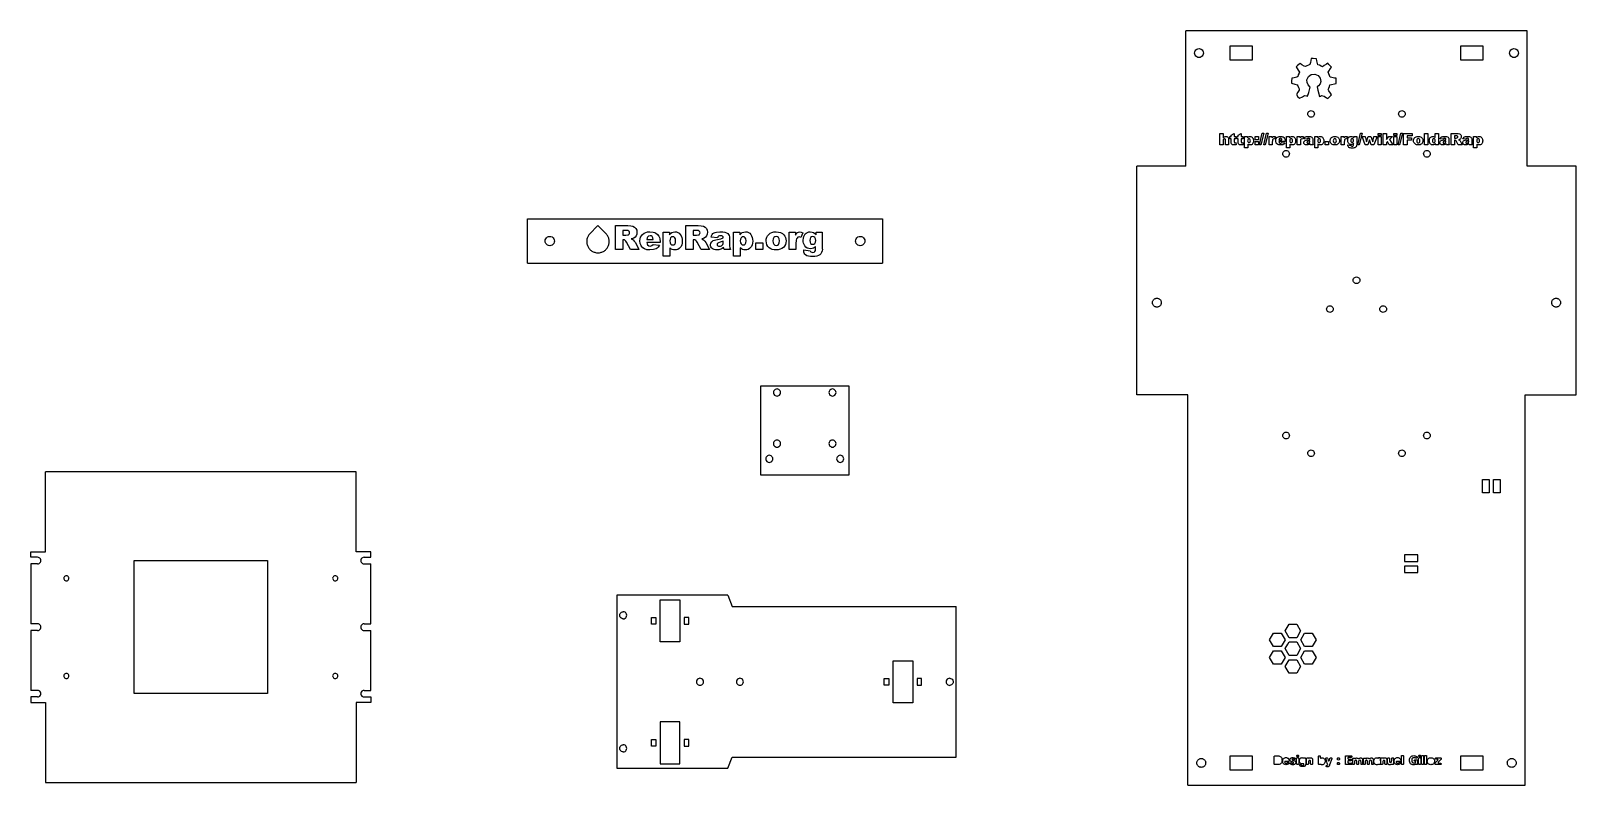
# Model space of a CAD drawing. Extents: x -358 to 339, y -165 to 175.
import ezdxf

# ---------------------------------------------------------------- set-up
doc = ezdxf.new("R2010")
doc.units = 0
doc.header["$MEASUREMENT"] = 0
doc.layers.get('0').update_dxf_attribs({"linetype": 'CONTINUOUS'})

msp = doc.modelspace()

# ---------------------------------------------------------------- linework, layer by layer
for p, q in [((316.53, 174.83), (162.53, 174.83)), ((162.53, 113.83), (162.53, 174.83)), ((316.53, 113.83), (316.53, 174.83)), ((182.53, 161.63), (182.53, 168.03)), ((182.53, 168.03), (192.53, 168.03)), ((192.53, 168.03), (192.53, 161.63)), ((286.53, 168.03), (296.53, 168.03)), ((286.53, 161.63), (286.53, 168.03)), ((296.53, 168.03), (296.53, 161.63)), ((166.53, 164.83), (166.6, 165.35)), ((166.6, 164.31), (166.53, 164.83)), ((166.6, 165.35), (166.8, 165.83)), ((166.8, 163.83), (166.6, 164.31)), ((166.8, 165.83), (167.12, 166.25)), ((167.12, 163.42), (166.8, 163.83)), ((167.12, 166.25), (167.53, 166.56)), ((167.53, 163.1), (167.12, 163.42)), ((167.53, 166.56), (168.01, 166.76)), ((168.01, 162.9), (167.53, 163.1)), ((168.01, 166.76), (168.53, 166.83)), ((168.53, 162.83), (168.01, 162.9)), ((168.53, 166.83), (169.05, 166.76)), ((169.05, 162.9), (168.53, 162.83)), ((169.05, 166.76), (169.53, 166.56)), ((169.53, 163.1), (169.05, 162.9)), ((169.53, 166.56), (169.95, 166.25)), ((169.95, 163.42), (169.53, 163.1)), ((169.95, 166.25), (170.26, 165.83)), ((170.26, 163.83), (169.95, 163.42)), ((170.26, 165.83), (170.46, 165.35)), ((170.46, 164.31), (170.26, 163.83)), ((170.46, 165.35), (170.53, 164.83)), ((170.53, 164.83), (170.46, 164.31)), ((192.53, 161.63), (182.53, 161.63)), ((218.73, 160.61), (218.54, 159.65)), ((219.1, 162.33), (218.73, 160.61)), ((219.92, 162.33), (219.1, 162.33)), ((221.46, 162.29), (219.92, 162.33)), ((221.64, 161.38), (221.46, 162.29)), ((221.89, 160.1), (221.64, 161.38)), ((296.53, 161.63), (286.53, 161.63)), ((308.53, 164.83), (308.6, 165.35)), ((308.6, 164.31), (308.53, 164.83)), ((308.6, 165.35), (308.8, 165.83)), ((308.8, 163.83), (308.6, 164.31)), ((308.8, 165.83), (309.12, 166.25)), ((309.12, 163.42), (308.8, 163.83)), ((309.12, 166.25), (309.53, 166.56)), ((309.53, 163.1), (309.12, 163.42)), ((309.53, 166.56), (310.01, 166.76)), ((310.01, 162.9), (309.53, 163.1)), ((310.01, 166.76), (310.53, 166.83)), ((310.53, 162.83), (310.01, 162.9)), ((310.53, 166.83), (311.05, 166.76)), ((311.05, 162.9), (310.53, 162.83)), ((311.05, 166.76), (311.53, 166.56)), ((311.53, 163.1), (311.05, 162.9)), ((311.53, 166.56), (311.95, 166.25)), ((311.95, 163.42), (311.53, 163.1)), ((311.95, 166.25), (312.26, 165.83)), ((312.26, 163.83), (311.95, 163.42)), ((312.26, 165.83), (312.46, 165.35)), ((312.46, 164.31), (312.26, 163.83)), ((312.46, 165.35), (312.53, 164.83)), ((312.53, 164.83), (312.46, 164.31)), ((210.34, 153.49), (210.21, 152.17)), ((211.43, 153.7), (210.34, 153.49)), ((212.65, 153.94), (211.43, 153.7)), ((213, 159.22), (212.36, 158.59)), ((212.36, 158.59), (213.21, 157.19)), ((213.03, 154.3), (212.65, 153.94)), ((214.06, 160.18), (213, 159.22)), ((213.28, 155.05), (213.03, 154.3)), ((213.21, 157.19), (213.81, 156.3)), ((213.61, 155.77), (213.28, 155.05)), ((213.81, 156.3), (213.61, 155.77)), ((214.91, 159.61), (214.06, 160.18)), ((215.97, 158.9), (214.91, 159.61)), ((216.5, 158.78), (215.97, 158.9)), ((217.2, 159.14), (216.5, 158.78)), ((217.18, 152.79), (217.83, 154.25)), ((217.94, 159.43), (217.2, 159.14)), ((217.83, 154.25), (219.1, 155.19)), ((218.54, 159.65), (217.94, 159.43)), ((219.1, 155.19), (220.73, 155.38)), ((220.73, 155.38), (222.19, 154.75)), ((222.13, 159.56), (221.89, 160.1)), ((222.9, 159.32), (222.13, 159.56)), ((222.19, 154.75), (223.15, 153.5)), ((223.63, 159.01), (222.9, 159.32)), ((223.15, 153.5), (223.38, 152)), ((224.23, 158.69), (223.63, 159.01)), ((224.96, 159.18), (224.23, 158.69)), ((226.06, 159.91), (224.96, 159.18)), ((226.53, 160.22), (226.06, 159.91)), ((227.05, 159.7), (226.53, 160.22)), ((226.69, 156.18), (227.01, 156.74)), ((227.06, 155.48), (226.69, 156.18)), ((227.01, 156.74), (227.75, 157.85)), ((227.85, 158.9), (227.05, 159.7)), ((227.36, 154.75), (227.06, 155.48)), ((227.58, 154.01), (227.36, 154.75)), ((228.34, 153.86), (227.58, 154.01)), ((227.75, 157.85), (228.21, 158.53)), ((228.21, 158.53), (227.85, 158.9)), ((229.65, 153.6), (228.34, 153.86)), ((230.32, 153.47), (229.65, 153.6)), ((230.32, 152.83), (230.32, 153.47)), ((210.21, 152.17), (210.21, 151.2)), ((210.21, 151.2), (211.67, 150.79)), ((211.67, 150.79), (212.8, 150.56)), ((213.09, 147.16), (212.43, 146.17)), ((212.8, 150.56), (213.08, 150.11)), ((213.08, 150.11), (213.35, 149.37)), ((213.75, 148.16), (213.09, 147.16)), ((213.35, 149.37), (213.69, 148.66)), ((213.69, 148.66), (213.75, 148.16)), ((217.24, 151.52), (217.18, 152.79)), ((217.68, 150.54), (217.24, 151.52)), ((217.4, 145.35), (218.1, 147.07)), ((218.66, 149.42), (217.68, 150.54)), ((218.1, 147.07), (218.54, 148.92)), ((218.54, 148.92), (218.66, 149.42)), ((222.46, 150.07), (221.8, 149.56)), ((221.8, 149.56), (222.14, 148.14)), ((222.14, 148.14), (222.56, 146.42)), ((223.08, 150.94), (222.46, 150.07)), ((222.56, 146.42), (222.72, 145.75)), ((223.38, 152), (223.08, 150.94)), ((226.68, 148.38), (227.05, 149.07)), ((227.02, 147.8), (226.68, 148.38)), ((227.77, 146.69), (227.02, 147.8)), ((227.05, 149.07), (227.35, 149.8)), ((227.35, 149.8), (227.57, 150.54)), ((227.57, 150.54), (228.3, 150.69)), ((228.22, 146.02), (227.77, 146.69)), ((228.3, 150.69), (229.61, 150.95)), ((229.61, 150.95), (230.32, 151.09)), ((230.32, 151.69), (230.32, 152.83)), ((230.32, 151.09), (230.32, 151.69)), ((212.43, 146.17), (213.15, 145.17)), ((213.15, 145.17), (213.87, 144.45)), ((213.87, 144.45), (215.13, 145.07)), ((215.13, 145.07), (216.14, 145.75)), ((216.14, 145.75), (216.96, 145.55)), ((216.96, 145.55), (217.4, 145.35)), ((222.72, 145.75), (222.91, 145.26)), ((222.91, 145.26), (223.37, 145.45)), ((223.37, 145.45), (223.82, 145.67)), ((223.82, 145.67), (224.92, 145.4)), ((224.92, 145.4), (226.03, 144.66)), ((226.03, 144.66), (226.54, 144.33)), ((226.54, 144.33), (227.04, 144.83)), ((227.04, 144.83), (227.84, 145.63)), ((227.84, 145.63), (228.22, 146.02)), ((217.53, 137.42), (217.58, 137.81)), ((217.58, 137.04), (217.53, 137.42)), ((217.58, 137.81), (217.73, 138.17)), ((217.73, 136.67), (217.58, 137.04)), ((217.73, 138.17), (217.97, 138.48)), ((217.97, 136.36), (217.73, 136.67)), ((217.97, 138.48), (218.28, 138.72)), ((218.28, 136.13), (217.97, 136.36)), ((218.28, 138.72), (218.64, 138.87)), ((218.64, 135.98), (218.28, 136.13)), ((218.64, 138.87), (219.03, 138.92)), ((219.03, 135.92), (218.64, 135.98)), ((219.03, 138.92), (219.42, 138.87)), ((219.42, 135.98), (219.03, 135.92)), ((219.42, 138.87), (219.78, 138.72)), ((219.78, 136.13), (219.42, 135.98)), ((219.78, 138.72), (220.09, 138.48)), ((220.09, 136.36), (219.78, 136.13)), ((220.09, 138.48), (220.33, 138.17)), ((220.33, 136.67), (220.09, 136.36)), ((220.33, 138.17), (220.48, 137.81)), ((220.48, 137.04), (220.33, 136.67)), ((220.48, 137.81), (220.53, 137.42)), ((220.53, 137.42), (220.48, 137.04)), ((258.53, 137.42), (258.58, 137.81)), ((258.58, 137.04), (258.53, 137.42)), ((258.58, 137.81), (258.73, 138.17)), ((258.73, 136.67), (258.58, 137.04)), ((258.73, 138.17), (258.97, 138.48)), ((258.97, 136.36), (258.73, 136.67)), ((258.97, 138.48), (259.28, 138.72)), ((259.28, 136.13), (258.97, 136.36)), ((259.28, 138.72), (259.64, 138.87)), ((259.64, 135.98), (259.28, 136.13)), ((259.64, 138.87), (260.03, 138.92)), ((260.03, 135.92), (259.64, 135.98)), ((260.03, 138.92), (260.42, 138.87)), ((260.42, 135.98), (260.03, 135.92)), ((260.42, 138.87), (260.78, 138.72)), ((260.78, 136.13), (260.42, 135.98)), ((260.78, 138.72), (261.09, 138.48)), ((261.09, 136.36), (260.78, 136.13)), ((261.09, 138.48), (261.33, 138.17)), ((261.33, 136.67), (261.09, 136.36)), ((261.33, 138.17), (261.48, 137.81)), ((261.48, 137.04), (261.33, 136.67)), ((261.48, 137.81), (261.53, 137.42)), ((261.53, 137.42), (261.48, 137.04)), ((177.95, 128.58), (179.36, 128.58)), ((177.95, 123.48), (177.95, 128.58)), ((179.36, 128.58), (179.36, 126.7)), ((179.36, 126.7), (179.65, 126.96)), ((179.4, 125.68), (179.36, 125.26)), ((179.52, 125.96), (179.4, 125.68)), ((179.71, 126.1), (179.52, 125.96)), ((179.65, 126.96), (179.94, 127.13)), ((179.94, 126.15), (179.71, 126.1)), ((179.94, 127.13), (180.25, 127.23)), ((180.15, 126.12), (179.94, 126.15)), ((180.3, 126.01), (180.15, 126.12)), ((180.25, 127.23), (180.61, 127.26)), ((180.4, 125.81), (180.3, 126.01)), ((180.43, 125.52), (180.4, 125.81)), ((180.43, 123.48), (180.43, 125.52)), ((180.61, 127.26), (180.89, 127.24)), ((180.89, 127.24), (181.13, 127.17)), ((181.13, 127.17), (181.34, 127.06)), ((181.34, 127.06), (181.52, 126.91)), ((181.52, 126.91), (181.67, 126.71)), ((181.67, 126.71), (181.77, 126.46)), ((181.77, 126.46), (181.83, 126.17)), ((181.83, 126.17), (181.86, 125.83)), ((181.86, 125.83), (181.86, 123.48)), ((182.47, 126.14), (182.47, 127.18)), ((182.47, 127.18), (182.99, 127.18)), ((182.99, 126.14), (182.47, 126.14)), ((182.99, 127.86), (184.41, 128.58)), ((182.99, 127.18), (182.99, 127.86)), ((182.99, 124.84), (182.99, 126.14)), ((184.41, 128.58), (184.41, 127.18)), ((184.41, 127.18), (185.19, 127.18)), ((185.19, 126.14), (184.41, 126.14)), ((184.41, 126.14), (184.41, 124.83)), ((185.19, 127.18), (185.19, 126.14)), ((185.63, 126.14), (185.63, 127.18)), ((185.63, 127.18), (186.15, 127.18)), ((186.15, 126.14), (185.63, 126.14)), ((186.15, 127.86), (187.57, 128.58)), ((186.15, 127.18), (186.15, 127.86)), ((186.15, 124.84), (186.15, 126.14)), ((187.57, 128.58), (187.57, 127.18)), ((187.57, 127.18), (188.35, 127.18)), ((188.35, 126.14), (187.57, 126.14)), ((187.57, 126.14), (187.57, 124.83)), ((188.35, 127.18), (188.35, 126.14)), ((189.03, 122.08), (189.03, 127.18)), ((189.03, 127.18), (190.36, 127.18)), ((190.36, 127.18), (190.36, 126.63)), ((190.36, 126.63), (190.62, 126.92)), ((190.5, 125.73), (190.45, 125.32)), ((190.63, 126.01), (190.5, 125.73)), ((190.62, 126.92), (190.86, 127.1)), ((190.84, 126.17), (190.63, 126.01)), ((191.09, 126.22), (190.84, 126.17)), ((190.86, 127.1), (191.19, 127.22)), ((191.32, 126.17), (191.09, 126.22)), ((191.19, 127.22), (191.55, 127.26)), ((191.51, 126.01), (191.32, 126.17)), ((191.64, 125.74), (191.51, 126.01)), ((191.55, 127.26), (191.9, 127.23)), ((191.68, 125.35), (191.64, 125.74)), ((191.9, 127.23), (192.2, 127.12)), ((192.2, 127.12), (192.47, 126.94)), ((192.47, 126.94), (192.69, 126.69)), ((192.69, 126.69), (192.87, 126.39)), ((192.87, 126.39), (193, 126.06)), ((193, 126.06), (193.07, 125.69)), ((193.07, 125.69), (193.1, 125.29)), ((193.78, 127.18), (195.29, 127.18)), ((193.78, 125.76), (193.78, 127.18)), ((195.29, 125.76), (193.78, 125.76)), ((195.29, 127.18), (195.29, 125.76)), ((195.73, 123.4), (197, 128.67)), ((197.72, 128.67), (196.44, 123.4)), ((197, 128.67), (197.72, 128.67)), ((197.71, 123.4), (198.98, 128.67)), ((199.7, 128.67), (198.42, 123.4)), ((198.98, 128.67), (199.7, 128.67)), ((200.12, 127.18), (201.45, 127.18)), ((200.12, 123.48), (200.12, 127.18)), ((201.45, 127.18), (201.45, 126.57)), ((201.45, 126.57), (201.64, 126.9)), ((201.6, 125.47), (201.55, 124.72)), ((201.67, 125.74), (201.6, 125.47)), ((201.64, 126.9), (201.84, 127.11)), ((201.77, 125.93), (201.67, 125.74)), ((201.95, 126.1), (201.77, 125.93)), ((201.84, 127.11), (202.07, 127.22)), ((202.2, 126.16), (201.95, 126.1)), ((202.07, 127.22), (202.35, 127.26)), ((202.59, 126.06), (202.2, 126.16)), ((202.35, 127.26), (202.67, 127.21)), ((203.03, 127.07), (202.59, 126.06)), ((202.67, 127.21), (203.03, 127.07)), ((203.09, 125.32), (203.13, 125.74)), ((203.13, 125.74), (203.23, 126.11)), ((203.23, 126.11), (203.41, 126.44)), ((203.41, 126.44), (203.65, 126.73)), ((203.65, 126.73), (203.95, 126.96)), ((203.95, 126.96), (204.31, 127.13)), ((204.31, 127.13), (204.72, 127.23)), ((204.6, 125.95), (204.54, 125.66)), ((204.54, 125.66), (205.93, 125.66)), ((204.7, 126.16), (204.6, 125.95)), ((204.94, 126.36), (204.7, 126.16)), ((204.72, 127.23), (205.18, 127.26)), ((205.24, 126.42), (204.94, 126.36)), ((205.18, 127.26), (205.89, 127.2)), ((205.5, 126.38), (205.24, 126.42)), ((205.71, 126.25), (205.5, 126.38)), ((205.86, 126.01), (205.71, 126.25)), ((205.93, 125.66), (205.86, 126.01)), ((205.89, 127.2), (206.18, 127.13)), ((206.18, 127.13), (206.43, 127.02)), ((206.43, 127.02), (206.84, 126.73)), ((206.84, 126.73), (207.13, 126.33)), ((207.13, 126.33), (207.24, 126.08)), ((207.24, 126.08), (207.31, 125.8)), ((207.31, 125.8), (207.37, 125.14)), ((208.03, 122.08), (208.03, 127.18)), ((208.03, 127.18), (209.36, 127.18)), ((209.36, 127.18), (209.36, 126.63)), ((209.36, 126.63), (209.62, 126.92)), ((209.5, 125.73), (209.45, 125.32)), ((209.63, 126.01), (209.5, 125.73)), ((209.62, 126.92), (209.86, 127.1)), ((209.83, 126.17), (209.63, 126.01)), ((210.08, 126.22), (209.83, 126.17)), ((209.86, 127.1), (210.19, 127.22)), ((210.31, 126.17), (210.08, 126.22)), ((210.19, 127.22), (210.55, 127.26)), ((210.51, 126.01), (210.31, 126.17)), ((210.64, 125.74), (210.51, 126.01)), ((210.55, 127.26), (210.9, 127.23)), ((210.68, 125.35), (210.64, 125.74)), ((210.9, 127.23), (211.2, 127.12)), ((211.2, 127.12), (211.47, 126.94)), ((211.47, 126.94), (211.69, 126.69)), ((211.69, 126.69), (211.87, 126.39)), ((211.87, 126.39), (212, 126.06)), ((212, 126.06), (212.07, 125.69)), ((212.07, 125.69), (212.1, 125.29)), ((212.79, 127.18), (214.12, 127.18)), ((212.79, 123.48), (212.79, 127.18)), ((214.12, 127.18), (214.12, 126.57)), ((214.12, 126.57), (214.31, 126.9)), ((214.27, 125.47), (214.21, 124.72)), ((214.34, 125.74), (214.27, 125.47)), ((214.31, 126.9), (214.51, 127.11)), ((214.43, 125.93), (214.34, 125.74)), ((214.62, 126.1), (214.43, 125.93)), ((214.51, 127.11), (214.74, 127.22)), ((214.86, 126.16), (214.62, 126.1)), ((214.74, 127.22), (215.01, 127.26)), ((215.26, 126.06), (214.86, 126.16)), ((215.01, 127.26), (215.34, 127.21)), ((215.7, 127.07), (215.26, 126.06)), ((215.34, 127.21), (215.7, 127.07)), ((215.88, 126.12), (215.97, 126.44)), ((217.23, 125.98), (215.88, 126.12)), ((215.97, 126.44), (216.1, 126.68)), ((216.1, 126.68), (216.27, 126.87)), ((216.27, 126.87), (216.51, 127.04)), ((216.36, 125.39), (216.92, 125.56)), ((216.51, 127.04), (216.74, 127.13)), ((216.74, 127.13), (217.05, 127.2)), ((216.92, 125.56), (217.96, 125.78)), ((217.05, 127.2), (217.79, 127.26)), ((217.33, 126.18), (217.23, 125.98)), ((217.45, 126.31), (217.33, 126.18)), ((217.67, 126.39), (217.45, 126.31)), ((217.97, 126.42), (217.67, 126.39)), ((217.79, 127.26), (218.36, 127.24)), ((217.96, 125.78), (218.46, 125.95)), ((218.2, 126.39), (217.97, 126.42)), ((218.35, 126.32), (218.2, 126.39)), ((218.43, 126.17), (218.35, 126.32)), ((218.36, 127.24), (218.81, 127.19)), ((218.46, 125.95), (218.43, 126.17)), ((218.81, 127.19), (219.16, 127.08)), ((219.16, 127.08), (219.45, 126.89)), ((219.45, 126.89), (219.61, 126.7)), ((219.61, 126.7), (219.74, 126.45)), ((219.74, 126.45), (219.82, 126.17)), ((219.82, 126.17), (219.84, 125.9)), ((219.84, 125.9), (219.84, 124.27)), ((220.7, 122.08), (220.7, 127.18)), ((220.7, 127.18), (222.02, 127.18)), ((222.02, 127.18), (222.02, 126.63)), ((222.02, 126.63), (222.29, 126.92)), ((222.16, 125.73), (222.12, 125.32)), ((222.3, 126.01), (222.16, 125.73)), ((222.29, 126.92), (222.53, 127.1)), ((222.5, 126.17), (222.3, 126.01)), ((222.75, 126.22), (222.5, 126.17)), ((222.53, 127.1), (222.85, 127.22)), ((222.98, 126.17), (222.75, 126.22)), ((222.85, 127.22), (223.21, 127.26)), ((223.17, 126.01), (222.98, 126.17)), ((223.3, 125.74), (223.17, 126.01)), ((223.21, 127.26), (223.56, 127.23)), ((223.35, 125.35), (223.3, 125.74)), ((223.56, 127.23), (223.87, 127.12)), ((223.87, 127.12), (224.13, 126.94)), ((224.13, 126.94), (224.36, 126.69)), ((224.36, 126.69), (224.54, 126.39)), ((224.54, 126.39), (224.66, 126.06)), ((224.66, 126.06), (224.74, 125.69)), ((224.74, 125.69), (224.76, 125.29)), ((227.64, 125.32), (227.68, 125.72)), ((227.68, 125.72), (227.78, 126.09)), ((227.78, 126.09), (227.96, 126.42)), ((227.96, 126.42), (228.21, 126.71)), ((228.21, 126.71), (228.52, 126.95)), ((228.52, 126.95), (228.88, 127.12)), ((228.88, 127.12), (229.29, 127.23)), ((229.11, 125.75), (229.06, 125.32)), ((229.26, 126.05), (229.11, 125.75)), ((229.49, 126.23), (229.26, 126.05)), ((229.29, 127.23), (229.75, 127.26)), ((229.77, 126.29), (229.49, 126.23)), ((229.75, 127.26), (230.27, 127.22)), ((230.04, 126.23), (229.77, 126.29)), ((230.26, 126.05), (230.04, 126.23)), ((230.41, 125.76), (230.26, 126.05)), ((230.27, 127.22), (230.73, 127.1)), ((230.46, 125.34), (230.41, 125.76)), ((230.73, 127.1), (231.11, 126.9)), ((231.11, 126.9), (231.43, 126.62)), ((231.43, 126.62), (231.63, 126.34)), ((231.63, 126.34), (231.77, 126.04)), ((231.77, 126.04), (231.86, 125.71)), ((231.86, 125.71), (231.89, 125.34)), ((232.58, 127.18), (233.91, 127.18)), ((232.58, 123.48), (232.58, 127.18)), ((233.91, 127.18), (233.91, 126.57)), ((233.91, 126.57), (234.1, 126.9)), ((234.06, 125.47), (234, 124.72)), ((234.13, 125.74), (234.06, 125.47)), ((234.1, 126.9), (234.3, 127.11)), ((234.22, 125.93), (234.13, 125.74)), ((234.41, 126.1), (234.22, 125.93)), ((234.3, 127.11), (234.53, 127.22)), ((234.65, 126.16), (234.41, 126.1)), ((234.53, 127.22), (234.8, 127.26)), ((235.05, 126.06), (234.65, 126.16)), ((234.8, 127.26), (235.13, 127.21)), ((235.49, 127.07), (235.05, 126.06)), ((235.13, 127.21), (235.49, 127.07)), ((235.56, 125.49), (235.58, 125.9)), ((235.58, 125.14), (235.56, 125.49)), ((235.58, 125.9), (235.66, 126.25)), ((235.66, 126.25), (235.79, 126.56)), ((235.79, 126.56), (235.97, 126.81)), ((235.97, 126.81), (236.2, 127.01)), ((236.2, 127.01), (236.45, 127.15)), ((236.45, 127.15), (236.74, 127.23)), ((236.74, 127.23), (237.07, 127.26)), ((237.01, 125.78), (236.97, 125.39)), ((237.13, 126.04), (237.01, 125.78)), ((237.07, 127.26), (237.46, 127.22)), ((237.32, 126.19), (237.13, 126.04)), ((237.56, 126.24), (237.32, 126.19)), ((237.46, 127.22), (237.78, 127.12)), ((237.81, 126.18), (237.56, 126.24)), ((237.78, 127.12), (238.05, 126.92)), ((238.02, 126.02), (237.81, 126.18)), ((238.16, 125.76), (238.02, 126.02)), ((238.05, 126.92), (238.3, 126.63)), ((238.21, 125.4), (238.16, 125.76)), ((238.16, 125.05), (238.21, 125.4)), ((238.3, 127.18), (239.63, 127.18)), ((238.3, 126.63), (238.3, 127.18)), ((239.63, 127.18), (239.63, 123.69)), ((240.06, 123.4), (241.33, 128.67)), ((242.05, 128.67), (240.77, 123.4)), ((241.33, 128.67), (242.05, 128.67)), ((242.05, 127.18), (243.42, 127.18)), ((243.42, 123.48), (242.05, 127.18)), ((243.42, 127.18), (244.01, 124.85)), ((244.01, 124.85), (244.76, 127.18)), ((245.41, 125.71), (244.68, 123.48)), ((244.76, 127.18), (246.04, 127.18)), ((246.15, 123.48), (245.41, 125.71)), ((246.04, 127.18), (246.82, 124.85)), ((246.82, 124.85), (247.41, 127.18)), ((247.41, 127.18), (248.77, 127.18)), ((248.77, 127.18), (247.41, 123.48)), ((249.24, 128.58), (250.65, 128.58)), ((249.24, 127.62), (249.24, 128.58)), ((250.65, 127.62), (249.24, 127.62)), ((249.24, 127.18), (250.65, 127.18)), ((249.24, 123.48), (249.24, 127.18)), ((250.65, 128.58), (250.65, 127.62)), ((250.65, 127.18), (250.65, 123.48)), ((251.56, 128.58), (253.01, 128.58)), ((251.56, 123.48), (251.56, 128.58)), ((253.01, 128.58), (253.01, 125.95)), ((253.01, 125.95), (254.06, 127.18)), ((254.06, 127.18), (255.81, 127.18)), ((255.81, 127.18), (254.48, 125.88)), ((254.48, 125.88), (255.88, 123.48)), ((256.36, 128.58), (257.78, 128.58)), ((256.36, 127.62), (256.36, 128.58)), ((257.78, 127.62), (256.36, 127.62)), ((256.36, 127.18), (257.78, 127.18)), ((256.36, 123.48), (256.36, 127.18)), ((257.78, 128.58), (257.78, 127.62)), ((257.78, 127.18), (257.78, 123.48)), ((258.26, 123.4), (259.53, 128.67)), ((260.26, 128.67), (258.97, 123.4)), ((259.53, 128.67), (260.26, 128.67)), ((260.76, 128.58), (264.66, 128.58)), ((260.76, 123.48), (260.76, 128.58)), ((264.66, 127.49), (262.35, 127.49)), ((262.35, 127.49), (262.35, 126.6)), ((262.35, 126.6), (264.32, 126.6)), ((264.32, 125.57), (262.35, 125.57)), ((262.35, 125.57), (262.35, 123.48)), ((264.32, 126.6), (264.32, 125.57)), ((264.66, 128.58), (264.66, 127.49)), ((265.24, 125.32), (265.28, 125.72)), ((265.28, 125.72), (265.38, 126.09)), ((265.38, 126.09), (265.56, 126.42)), ((265.56, 126.42), (265.81, 126.71)), ((265.81, 126.71), (266.12, 126.95)), ((266.12, 126.95), (266.48, 127.12)), ((266.48, 127.12), (266.89, 127.23)), ((266.71, 125.75), (266.66, 125.32)), ((266.86, 126.05), (266.71, 125.75)), ((267.09, 126.23), (266.86, 126.05)), ((266.89, 127.23), (267.35, 127.26)), ((267.37, 126.29), (267.09, 126.23)), ((267.35, 127.26), (267.87, 127.22)), ((267.64, 126.23), (267.37, 126.29)), ((267.86, 126.05), (267.64, 126.23)), ((268.01, 125.76), (267.86, 126.05)), ((267.87, 127.22), (268.33, 127.1)), ((268.06, 125.34), (268.01, 125.76)), ((268.33, 127.1), (268.71, 126.9)), ((268.71, 126.9), (269.03, 126.62)), ((269.03, 126.62), (269.23, 126.34)), ((269.23, 126.34), (269.37, 126.04)), ((269.37, 126.04), (269.46, 125.71)), ((269.46, 125.71), (269.48, 125.34)), ((270.22, 128.58), (271.63, 128.58)), ((270.22, 123.48), (270.22, 128.58)), ((271.63, 128.58), (271.63, 123.48)), ((272.36, 125.37), (272.39, 125.8)), ((272.39, 125.8), (272.47, 126.18)), ((272.47, 126.18), (272.61, 126.5)), ((272.61, 126.5), (272.8, 126.77)), ((272.8, 126.77), (273.04, 126.99)), ((273.04, 126.99), (273.3, 127.14)), ((273.3, 127.14), (273.6, 127.23)), ((273.6, 127.23), (273.92, 127.26)), ((273.82, 125.72), (273.78, 125.31)), ((273.94, 126), (273.82, 125.72)), ((273.92, 127.26), (274.24, 127.23)), ((274.13, 126.15), (273.94, 126)), ((274.36, 126.2), (274.13, 126.15)), ((274.24, 127.23), (274.52, 127.15)), ((274.62, 126.15), (274.36, 126.2)), ((274.52, 127.15), (274.77, 127.01)), ((274.82, 125.99), (274.62, 126.15)), ((274.77, 127.01), (275, 126.82)), ((274.96, 125.72), (274.82, 125.99)), ((275.01, 125.34), (274.96, 125.72)), ((275, 126.82), (275, 128.58)), ((275, 128.58), (276.43, 128.58)), ((276.43, 128.58), (276.43, 123.48)), ((277.23, 126.12), (277.32, 126.44)), ((278.58, 125.98), (277.23, 126.12)), ((277.32, 126.44), (277.45, 126.68)), ((277.45, 126.68), (277.63, 126.87)), ((277.63, 126.87), (277.87, 127.04)), ((277.72, 125.39), (278.28, 125.56)), ((277.87, 127.04), (278.1, 127.13)), ((278.1, 127.13), (278.4, 127.2)), ((278.28, 125.56), (279.31, 125.78)), ((278.4, 127.2), (279.14, 127.26)), ((278.68, 126.18), (278.58, 125.98)), ((278.8, 126.31), (278.68, 126.18)), ((279.02, 126.39), (278.8, 126.31)), ((279.32, 126.42), (279.02, 126.39)), ((279.14, 127.26), (279.71, 127.24)), ((279.31, 125.78), (279.81, 125.95)), ((279.55, 126.39), (279.32, 126.42)), ((279.7, 126.32), (279.55, 126.39)), ((279.78, 126.17), (279.7, 126.32)), ((279.71, 127.24), (280.16, 127.19)), ((279.81, 125.95), (279.78, 126.17)), ((280.16, 127.19), (280.52, 127.08)), ((280.52, 127.08), (280.8, 126.89)), ((280.8, 126.89), (280.97, 126.7)), ((280.97, 126.7), (281.09, 126.45)), ((281.09, 126.45), (281.17, 126.17)), ((281.17, 126.17), (281.19, 125.9)), ((281.19, 125.9), (281.19, 124.27)), ((282.16, 123.48), (282.16, 128.58)), ((282.16, 128.58), (284.78, 128.58)), ((283.74, 127.55), (283.74, 126.52)), ((284.43, 127.55), (283.74, 127.55)), ((283.74, 126.52), (284.41, 126.52)), ((283.88, 125.55), (283.74, 125.55)), ((283.74, 125.55), (283.74, 123.48)), ((284.08, 125.52), (283.88, 125.55)), ((284.27, 125.44), (284.08, 125.52)), ((284.4, 125.29), (284.27, 125.44)), ((284.41, 126.52), (284.82, 126.59)), ((284.8, 127.52), (284.43, 127.55)), ((284.78, 128.58), (285.43, 128.55)), ((285.02, 127.42), (284.8, 127.52)), ((284.82, 126.59), (284.97, 126.64)), ((284.97, 126.64), (285.08, 126.75)), ((285.14, 127.26), (285.02, 127.42)), ((285.08, 126.75), (285.15, 126.88)), ((285.18, 127.04), (285.14, 127.26)), ((285.15, 126.88), (285.18, 127.04)), ((285.43, 128.55), (285.9, 128.46)), ((285.84, 125.82), (285.53, 125.73)), ((285.53, 125.73), (285.94, 125.55)), ((286.08, 125.94), (285.84, 125.82)), ((285.9, 128.46), (286.25, 128.28)), ((285.94, 125.55), (286.19, 125.28)), ((286.36, 126.16), (286.08, 125.94)), ((286.25, 128.28), (286.52, 127.99)), ((286.58, 126.44), (286.36, 126.16)), ((286.52, 127.99), (286.7, 127.62)), ((286.72, 126.77), (286.58, 126.44)), ((286.7, 127.62), (286.76, 127.17)), ((286.76, 127.17), (286.72, 126.77)), ((287.52, 126.12), (287.62, 126.44)), ((288.88, 125.98), (287.52, 126.12)), ((287.62, 126.44), (287.74, 126.68)), ((287.74, 126.68), (287.92, 126.87)), ((287.92, 126.87), (288.16, 127.04)), ((288.01, 125.39), (288.57, 125.56)), ((288.16, 127.04), (288.39, 127.13)), ((288.39, 127.13), (288.69, 127.2)), ((288.57, 125.56), (289.6, 125.78)), ((288.69, 127.2), (289.43, 127.26)), ((288.97, 126.18), (288.88, 125.98)), ((289.09, 126.31), (288.97, 126.18)), ((289.31, 126.39), (289.09, 126.31)), ((289.62, 126.42), (289.31, 126.39)), ((289.43, 127.26), (290.01, 127.24)), ((289.6, 125.78), (290.1, 125.95)), ((289.85, 126.39), (289.62, 126.42)), ((290, 126.32), (289.85, 126.39)), ((290.08, 126.17), (290, 126.32)), ((290.01, 127.24), (290.46, 127.19)), ((290.1, 125.95), (290.08, 126.17)), ((290.46, 127.19), (290.81, 127.08)), ((290.81, 127.08), (291.1, 126.89)), ((291.1, 126.89), (291.26, 126.7)), ((291.26, 126.7), (291.38, 126.45)), ((291.38, 126.45), (291.46, 126.17)), ((291.46, 126.17), (291.49, 125.9)), ((291.49, 125.9), (291.49, 124.27)), ((292.34, 122.08), (292.34, 127.18)), ((292.34, 127.18), (293.67, 127.18)), ((293.67, 127.18), (293.67, 126.63)), ((293.67, 126.63), (293.93, 126.92)), ((293.81, 125.73), (293.76, 125.32)), ((293.94, 126.01), (293.81, 125.73)), ((293.93, 126.92), (294.17, 127.1)), ((294.15, 126.17), (293.94, 126.01)), ((294.4, 126.22), (294.15, 126.17)), ((294.17, 127.1), (294.5, 127.22)), ((294.63, 126.17), (294.4, 126.22)), ((294.5, 127.22), (294.86, 127.26)), ((294.82, 126.01), (294.63, 126.17)), ((294.95, 125.74), (294.82, 126.01)), ((294.86, 127.26), (295.21, 127.23)), ((295, 125.35), (294.95, 125.74)), ((295.21, 127.23), (295.52, 127.12)), ((295.52, 127.12), (295.78, 126.94)), ((295.78, 126.94), (296.01, 126.69)), ((296.01, 126.69), (296.18, 126.39)), ((296.18, 126.39), (296.31, 126.06)), ((296.31, 126.06), (296.39, 125.69)), ((296.39, 125.69), (296.41, 125.29)), ((179.36, 123.48), (177.95, 123.48)), ((179.36, 125.26), (179.36, 123.48)), ((181.86, 123.48), (180.43, 123.48)), ((183.02, 124.31), (182.99, 124.84)), ((183.11, 123.95), (183.02, 124.31)), ((183.26, 123.71), (183.11, 123.95)), ((183.48, 123.54), (183.26, 123.71)), ((183.8, 123.43), (183.48, 123.54)), ((184.26, 123.4), (183.8, 123.43)), ((184.73, 123.43), (184.26, 123.4)), ((184.41, 124.83), (184.45, 124.52)), ((184.45, 124.52), (184.55, 124.43)), ((184.55, 124.43), (184.7, 124.4)), ((184.7, 124.4), (185.14, 124.49)), ((185.24, 123.51), (184.73, 123.43)), ((185.14, 124.49), (185.24, 123.51)), ((186.18, 124.31), (186.15, 124.84)), ((186.27, 123.95), (186.18, 124.31)), ((186.42, 123.71), (186.27, 123.95)), ((186.64, 123.54), (186.42, 123.71)), ((186.96, 123.43), (186.64, 123.54)), ((187.42, 123.4), (186.96, 123.43)), ((187.9, 123.43), (187.42, 123.4)), ((187.57, 124.83), (187.62, 124.52)), ((187.62, 124.52), (187.71, 124.43)), ((187.71, 124.43), (187.86, 124.4)), ((187.86, 124.4), (188.3, 124.49)), ((188.4, 123.51), (187.9, 123.43)), ((188.3, 124.49), (188.4, 123.51)), ((190.46, 122.08), (189.03, 122.08)), ((190.45, 125.32), (190.5, 124.94)), ((190.46, 123.84), (190.46, 122.08)), ((190.69, 123.65), (190.46, 123.84)), ((190.5, 124.94), (190.64, 124.67)), ((190.64, 124.67), (190.85, 124.51)), ((190.94, 123.51), (190.69, 123.65)), ((190.85, 124.51), (191.1, 124.46)), ((191.23, 123.43), (190.94, 123.51)), ((191.1, 124.46), (191.33, 124.51)), ((191.54, 123.4), (191.23, 123.43)), ((191.33, 124.51), (191.52, 124.66)), ((191.52, 124.66), (191.64, 124.94)), ((191.86, 123.43), (191.54, 123.4)), ((191.64, 124.94), (191.68, 125.35)), ((192.16, 123.52), (191.86, 123.43)), ((192.42, 123.67), (192.16, 123.52)), ((192.66, 123.89), (192.42, 123.67)), ((192.85, 124.16), (192.66, 123.89)), ((192.99, 124.48), (192.85, 124.16)), ((193.07, 124.86), (192.99, 124.48)), ((193.1, 125.29), (193.07, 124.86)), ((193.78, 124.9), (195.29, 124.9)), ((193.78, 123.48), (193.78, 124.9)), ((195.29, 123.48), (193.78, 123.48)), ((195.29, 124.9), (195.29, 123.48)), ((196.44, 123.4), (195.73, 123.4)), ((198.42, 123.4), (197.71, 123.4)), ((201.55, 123.48), (200.12, 123.48)), ((201.55, 124.72), (201.55, 123.48)), ((203.16, 124.75), (203.09, 125.32)), ((203.25, 124.5), (203.16, 124.75)), ((203.37, 124.26), (203.25, 124.5)), ((203.68, 123.87), (203.37, 124.26)), ((204.07, 123.61), (203.68, 123.87)), ((204.57, 123.45), (204.07, 123.61)), ((204.53, 124.98), (204.6, 124.68)), ((207.37, 124.98), (204.53, 124.98)), ((205.22, 123.4), (204.57, 123.45)), ((204.6, 124.68), (204.72, 124.47)), ((204.72, 124.47), (204.96, 124.29)), ((204.96, 124.29), (205.25, 124.23)), ((205.97, 123.46), (205.22, 123.4)), ((205.25, 124.23), (205.46, 124.26)), ((205.46, 124.26), (205.65, 124.34)), ((205.65, 124.34), (205.9, 124.57)), ((205.9, 124.57), (207.29, 124.44)), ((206.27, 123.54), (205.97, 123.46)), ((206.52, 123.64), (206.27, 123.54)), ((206.28, 119.42), (206.33, 119.81)), ((206.33, 119.04), (206.28, 119.42)), ((206.33, 119.81), (206.48, 120.17)), ((206.48, 118.67), (206.33, 119.04)), ((206.48, 120.17), (206.72, 120.48)), ((206.72, 118.36), (206.48, 118.67)), ((206.74, 123.78), (206.52, 123.64)), ((206.72, 120.48), (207.03, 120.72)), ((206.94, 123.96), (206.74, 123.78)), ((207.29, 124.44), (206.94, 123.96)), ((207.03, 120.72), (207.39, 120.87)), ((207.37, 125.14), (207.37, 124.98)), ((207.39, 120.87), (207.78, 120.92)), ((207.78, 120.92), (208.17, 120.87)), ((209.46, 122.08), (208.03, 122.08)), ((208.17, 120.87), (208.53, 120.72)), ((208.53, 120.72), (208.84, 120.48)), ((208.84, 120.48), (209.08, 120.17)), ((209.08, 118.67), (208.84, 118.36)), ((209.08, 120.17), (209.23, 119.81)), ((209.23, 119.04), (209.08, 118.67)), ((209.23, 119.81), (209.28, 119.42)), ((209.28, 119.42), (209.23, 119.04)), ((209.45, 125.32), (209.5, 124.94)), ((209.69, 123.65), (209.46, 123.84)), ((209.46, 123.84), (209.46, 122.08)), ((209.5, 124.94), (209.63, 124.67)), ((209.63, 124.67), (209.84, 124.51)), ((209.94, 123.51), (209.69, 123.65)), ((209.84, 124.51), (210.1, 124.46)), ((210.23, 123.43), (209.94, 123.51)), ((210.1, 124.46), (210.33, 124.51)), ((210.54, 123.4), (210.23, 123.43)), ((210.33, 124.51), (210.51, 124.66)), ((210.51, 124.66), (210.64, 124.94)), ((210.86, 123.43), (210.54, 123.4)), ((210.64, 124.94), (210.68, 125.35)), ((211.16, 123.52), (210.86, 123.43)), ((211.42, 123.67), (211.16, 123.52)), ((211.66, 123.89), (211.42, 123.67)), ((211.85, 124.16), (211.66, 123.89)), ((211.99, 124.48), (211.85, 124.16)), ((212.07, 124.86), (211.99, 124.48)), ((212.1, 125.29), (212.07, 124.86)), ((214.21, 123.48), (212.79, 123.48)), ((214.21, 124.72), (214.21, 123.48)), ((215.76, 124.46), (215.83, 124.84)), ((215.79, 124.25), (215.76, 124.46)), ((215.85, 124.05), (215.79, 124.25)), ((215.83, 124.84), (216.01, 125.15)), ((215.96, 123.87), (215.85, 124.05)), ((216.11, 123.71), (215.96, 123.87)), ((216.01, 125.15), (216.16, 125.28)), ((216.3, 123.57), (216.11, 123.71)), ((216.16, 125.28), (216.36, 125.39)), ((216.53, 123.48), (216.3, 123.57)), ((216.8, 123.42), (216.53, 123.48)), ((217.11, 123.4), (216.8, 123.42)), ((217.58, 123.44), (217.11, 123.4)), ((217.21, 124.7), (217.18, 124.57)), ((217.18, 124.57), (217.21, 124.41)), ((217.3, 124.83), (217.21, 124.7)), ((217.21, 124.41), (217.3, 124.29)), ((217.5, 124.94), (217.3, 124.83)), ((217.3, 124.29), (217.44, 124.21)), ((217.44, 124.21), (217.64, 124.19)), ((217.85, 125.05), (217.5, 124.94)), ((217.98, 123.55), (217.58, 123.44)), ((217.64, 124.19), (217.87, 124.21)), ((218.46, 125.24), (217.85, 125.05)), ((217.87, 124.21), (218.08, 124.3)), ((218.26, 123.71), (217.98, 123.55)), ((218.08, 124.3), (218.26, 124.43)), ((218.26, 124.43), (218.37, 124.58)), ((218.54, 123.94), (218.26, 123.71)), ((218.37, 124.58), (218.44, 124.77)), ((218.44, 124.77), (218.46, 125.01)), ((218.46, 125.01), (218.46, 125.24)), ((218.59, 123.7), (218.54, 123.94)), ((218.69, 123.48), (218.59, 123.7)), ((220.02, 123.48), (218.69, 123.48)), ((219.84, 124.27), (219.87, 123.86)), ((219.87, 123.86), (220.02, 123.48)), ((222.13, 122.08), (220.7, 122.08)), ((222.12, 125.32), (222.16, 124.94)), ((222.35, 123.65), (222.13, 123.84)), ((222.13, 123.84), (222.13, 122.08)), ((222.16, 124.94), (222.3, 124.67)), ((222.3, 124.67), (222.51, 124.51)), ((222.61, 123.51), (222.35, 123.65)), ((222.51, 124.51), (222.77, 124.46)), ((222.89, 123.43), (222.61, 123.51)), ((222.77, 124.46), (222.99, 124.51)), ((223.21, 123.4), (222.89, 123.43)), ((222.99, 124.51), (223.18, 124.66)), ((223.18, 124.66), (223.31, 124.94)), ((223.53, 123.43), (223.21, 123.4)), ((223.31, 124.94), (223.35, 125.35)), ((223.82, 123.52), (223.53, 123.43)), ((224.09, 123.67), (223.82, 123.52)), ((224.32, 123.89), (224.09, 123.67)), ((224.52, 124.16), (224.32, 123.89)), ((224.65, 124.48), (224.52, 124.16)), ((224.74, 124.86), (224.65, 124.48)), ((224.76, 125.29), (224.74, 124.86)), ((225.45, 124.9), (226.96, 124.9)), ((225.45, 123.48), (225.45, 124.9)), ((226.96, 123.48), (225.45, 123.48)), ((226.96, 124.9), (226.96, 123.48)), ((227.68, 124.89), (227.64, 125.32)), ((227.81, 124.5), (227.68, 124.89)), ((228.02, 124.15), (227.81, 124.5)), ((228.32, 123.85), (228.02, 124.15)), ((228.61, 123.65), (228.32, 123.85)), ((228.95, 123.51), (228.61, 123.65)), ((229.33, 123.43), (228.95, 123.51)), ((229.06, 125.32), (229.11, 124.89)), ((229.11, 124.89), (229.26, 124.59)), ((229.26, 124.59), (229.49, 124.42)), ((229.76, 123.4), (229.33, 123.43)), ((229.49, 124.42), (229.76, 124.36)), ((229.76, 124.36), (230.04, 124.41)), ((230.23, 123.43), (229.76, 123.4)), ((230.04, 124.41), (230.27, 124.59)), ((230.65, 123.54), (230.23, 123.43)), ((230.27, 124.59), (230.41, 124.89)), ((230.41, 124.89), (230.46, 125.34)), ((231.01, 123.71), (230.65, 123.54)), ((231.32, 123.94), (231.01, 123.71)), ((231.57, 124.24), (231.32, 123.94)), ((231.74, 124.57), (231.57, 124.24)), ((231.85, 124.93), (231.74, 124.57)), ((231.89, 125.34), (231.85, 124.93)), ((234, 123.48), (232.58, 123.48)), ((234, 124.72), (234, 123.48)), ((235.64, 124.81), (235.58, 125.14)), ((235.74, 124.53), (235.64, 124.81)), ((235.66, 123.21), (235.66, 123.4)), ((235.66, 123.4), (237.04, 123.24)), ((235.68, 122.95), (235.66, 123.21)), ((235.76, 122.71), (235.68, 122.95)), ((235.88, 124.28), (235.74, 124.53)), ((235.89, 122.5), (235.76, 122.71)), ((236.12, 124), (235.88, 124.28)), ((236.07, 122.32), (235.89, 122.5)), ((236.32, 122.17), (236.07, 122.32)), ((236.41, 123.79), (236.12, 124)), ((236.66, 122.07), (236.32, 122.17)), ((236.72, 123.67), (236.41, 123.79)), ((237.09, 122), (236.66, 122.07)), ((237.08, 123.63), (236.72, 123.67)), ((236.97, 125.39), (237.01, 125.04)), ((237.01, 125.04), (237.14, 124.79)), ((237.04, 123.24), (237.1, 123.08)), ((237.44, 123.68), (237.08, 123.63)), ((237.6, 121.98), (237.09, 122)), ((237.1, 123.08), (237.2, 122.98)), ((237.14, 124.79), (237.34, 124.65)), ((237.2, 122.98), (237.37, 122.9)), ((237.34, 124.65), (237.59, 124.6)), ((237.37, 122.9), (237.59, 122.87)), ((237.78, 123.81), (237.44, 123.68)), ((237.59, 124.6), (237.83, 124.65)), ((237.59, 122.87), (237.86, 122.91)), ((238.06, 122.01), (237.6, 121.98)), ((237.99, 123.95), (237.78, 123.81)), ((237.83, 124.65), (238.03, 124.8)), ((237.86, 122.91), (238.05, 123.03)), ((238.2, 124.17), (237.99, 123.95)), ((238.03, 124.8), (238.16, 125.05)), ((238.05, 123.03), (238.16, 123.26)), ((238.47, 122.07), (238.06, 122.01)), ((238.16, 123.26), (238.2, 123.61)), ((238.2, 123.61), (238.2, 124.17)), ((238.81, 122.18), (238.47, 122.07)), ((239.09, 122.35), (238.81, 122.18)), ((239.31, 122.58), (239.09, 122.35)), ((239.48, 122.86), (239.31, 122.58)), ((239.59, 123.19), (239.48, 122.86)), ((239.63, 123.53), (239.59, 123.19)), ((239.63, 123.69), (239.63, 123.53)), ((240.77, 123.4), (240.06, 123.4)), ((244.68, 123.48), (243.42, 123.48)), ((247.41, 123.48), (246.15, 123.48)), ((250.65, 123.48), (249.24, 123.48)), ((253.01, 123.48), (251.56, 123.48)), ((253.54, 124.96), (253.01, 124.44)), ((253.01, 124.44), (253.01, 123.48)), ((254.29, 123.48), (253.54, 124.96)), ((255.88, 123.48), (254.29, 123.48)), ((257.78, 123.48), (256.36, 123.48)), ((258.97, 123.4), (258.26, 123.4)), ((262.35, 123.48), (260.76, 123.48)), ((265.28, 124.89), (265.24, 125.32)), ((265.41, 124.5), (265.28, 124.89)), ((265.62, 124.15), (265.41, 124.5)), ((265.92, 123.85), (265.62, 124.15)), ((266.21, 123.65), (265.92, 123.85)), ((266.55, 123.51), (266.21, 123.65)), ((266.93, 123.43), (266.55, 123.51)), ((266.66, 125.32), (266.71, 124.89)), ((266.71, 124.89), (266.86, 124.59)), ((266.86, 124.59), (267.09, 124.42)), ((267.36, 123.4), (266.93, 123.43)), ((267.09, 124.42), (267.36, 124.36)), ((267.36, 124.36), (267.64, 124.41)), ((267.83, 123.43), (267.36, 123.4)), ((267.64, 124.41), (267.87, 124.59)), ((268.25, 123.54), (267.83, 123.43)), ((267.87, 124.59), (268.01, 124.89)), ((268.01, 124.89), (268.06, 125.34)), ((268.61, 123.71), (268.25, 123.54)), ((268.92, 123.94), (268.61, 123.71)), ((269.17, 124.24), (268.92, 123.94)), ((269.34, 124.57), (269.17, 124.24)), ((269.45, 124.93), (269.34, 124.57)), ((269.48, 125.34), (269.45, 124.93)), ((269.78, 119.42), (269.83, 119.81)), ((269.83, 119.04), (269.78, 119.42)), ((269.83, 119.81), (269.98, 120.17)), ((269.98, 118.67), (269.83, 119.04)), ((269.98, 120.17), (270.22, 120.48)), ((270.22, 118.36), (269.98, 118.67)), ((271.63, 123.48), (270.22, 123.48)), ((270.22, 120.48), (270.53, 120.72)), ((270.53, 120.72), (270.89, 120.87)), ((270.89, 120.87), (271.28, 120.92)), ((271.28, 120.92), (271.67, 120.87)), ((271.67, 120.87), (272.03, 120.72)), ((272.03, 120.72), (272.34, 120.48)), ((272.34, 120.48), (272.58, 120.17)), ((272.58, 118.67), (272.34, 118.36)), ((272.39, 124.97), (272.36, 125.37)), ((272.46, 124.61), (272.39, 124.97)), ((272.59, 124.28), (272.46, 124.61)), ((272.58, 120.17), (272.73, 119.81)), ((272.73, 119.04), (272.58, 118.67)), ((272.76, 123.97), (272.59, 124.28)), ((272.73, 119.81), (272.78, 119.42)), ((272.78, 119.42), (272.73, 119.04)), ((272.98, 123.72), (272.76, 123.97)), ((273.25, 123.54), (272.98, 123.72)), ((273.56, 123.44), (273.25, 123.54)), ((273.91, 123.4), (273.56, 123.44)), ((273.78, 125.31), (273.82, 124.92)), ((273.82, 124.92), (273.95, 124.65)), ((274.27, 123.44), (273.91, 123.4)), ((273.95, 124.65), (274.14, 124.49)), ((274.14, 124.49), (274.38, 124.44)), ((274.6, 123.56), (274.27, 123.44)), ((274.38, 124.44), (274.62, 124.49)), ((274.84, 123.74), (274.6, 123.56)), ((274.62, 124.49), (274.83, 124.65)), ((274.83, 124.65), (274.96, 124.93)), ((275.1, 124.03), (274.84, 123.74)), ((274.96, 124.93), (275.01, 125.34)), ((275.1, 123.48), (275.1, 124.03)), ((276.43, 123.48), (275.1, 123.48)), ((277.12, 124.46), (277.18, 124.84)), ((277.14, 124.25), (277.12, 124.46)), ((277.2, 124.05), (277.14, 124.25)), ((277.18, 124.84), (277.36, 125.15)), ((277.31, 123.87), (277.2, 124.05)), ((277.46, 123.71), (277.31, 123.87)), ((277.36, 125.15), (277.51, 125.28)), ((277.65, 123.57), (277.46, 123.71)), ((277.51, 125.28), (277.72, 125.39)), ((277.88, 123.48), (277.65, 123.57)), ((278.15, 123.42), (277.88, 123.48)), ((278.46, 123.4), (278.15, 123.42)), ((278.93, 123.44), (278.46, 123.4)), ((278.57, 124.7), (278.54, 124.57)), ((278.54, 124.57), (278.57, 124.41)), ((278.65, 124.83), (278.57, 124.7)), ((278.57, 124.41), (278.65, 124.29)), ((278.85, 124.94), (278.65, 124.83)), ((278.65, 124.29), (278.8, 124.21)), ((278.8, 124.21), (279, 124.19)), ((279.2, 125.05), (278.85, 124.94)), ((279.34, 123.55), (278.93, 123.44)), ((279, 124.19), (279.22, 124.21)), ((279.81, 125.24), (279.2, 125.05)), ((279.22, 124.21), (279.44, 124.3)), ((279.61, 123.71), (279.34, 123.55)), ((279.44, 124.3), (279.61, 124.43)), ((279.61, 124.43), (279.72, 124.58)), ((279.89, 123.94), (279.61, 123.71)), ((279.72, 124.58), (279.79, 124.77)), ((279.79, 124.77), (279.81, 125.01)), ((279.81, 125.01), (279.81, 125.24)), ((279.94, 123.7), (279.89, 123.94)), ((280.04, 123.48), (279.94, 123.7)), ((281.37, 123.48), (280.04, 123.48)), ((281.19, 124.27), (281.23, 123.86)), ((281.23, 123.86), (281.37, 123.48)), ((283.74, 123.48), (282.16, 123.48)), ((284.55, 125.04), (284.4, 125.29)), ((285.39, 123.48), (284.55, 125.04)), ((287.17, 123.48), (285.39, 123.48)), ((286.19, 125.28), (286.41, 124.96)), ((286.41, 124.96), (287.17, 123.48)), ((287.41, 124.46), (287.47, 124.84)), ((287.43, 124.25), (287.41, 124.46)), ((287.5, 124.05), (287.43, 124.25)), ((287.47, 124.84), (287.66, 125.15)), ((287.6, 123.87), (287.5, 124.05)), ((287.75, 123.71), (287.6, 123.87)), ((287.66, 125.15), (287.81, 125.28)), ((287.95, 123.57), (287.75, 123.71)), ((287.81, 125.28), (288.01, 125.39)), ((288.18, 123.48), (287.95, 123.57)), ((288.45, 123.42), (288.18, 123.48)), ((288.76, 123.4), (288.45, 123.42)), ((289.22, 123.44), (288.76, 123.4)), ((288.86, 124.7), (288.83, 124.57)), ((288.83, 124.57), (288.86, 124.41)), ((288.95, 124.83), (288.86, 124.7)), ((288.86, 124.41), (288.95, 124.29)), ((289.14, 124.94), (288.95, 124.83)), ((288.95, 124.29), (289.09, 124.21)), ((289.09, 124.21), (289.29, 124.19)), ((289.49, 125.05), (289.14, 124.94)), ((289.63, 123.55), (289.22, 123.44)), ((289.29, 124.19), (289.52, 124.21)), ((290.1, 125.24), (289.49, 125.05)), ((289.52, 124.21), (289.73, 124.3)), ((289.91, 123.71), (289.63, 123.55)), ((289.73, 124.3), (289.9, 124.43)), ((289.9, 124.43), (290.02, 124.58)), ((290.18, 123.94), (289.91, 123.71)), ((290.02, 124.58), (290.08, 124.77)), ((290.08, 124.77), (290.1, 125.01)), ((290.1, 125.01), (290.1, 125.24)), ((290.23, 123.7), (290.18, 123.94)), ((290.34, 123.48), (290.23, 123.7)), ((291.67, 123.48), (290.34, 123.48)), ((291.49, 124.27), (291.52, 123.86)), ((291.52, 123.86), (291.67, 123.48)), ((293.77, 122.08), (292.34, 122.08)), ((293.76, 125.32), (293.81, 124.94)), ((294, 123.65), (293.77, 123.84)), ((293.77, 123.84), (293.77, 122.08)), ((293.81, 124.94), (293.95, 124.67)), ((293.95, 124.67), (294.16, 124.51)), ((294.26, 123.51), (294, 123.65)), ((294.16, 124.51), (294.41, 124.46)), ((294.54, 123.43), (294.26, 123.51)), ((294.41, 124.46), (294.64, 124.51)), ((294.85, 123.4), (294.54, 123.43)), ((294.64, 124.51), (294.83, 124.66)), ((294.83, 124.66), (294.95, 124.94)), ((295.18, 123.43), (294.85, 123.4)), ((294.95, 124.94), (295, 125.35)), ((295.47, 123.52), (295.18, 123.43)), ((295.73, 123.67), (295.47, 123.52)), ((295.97, 123.89), (295.73, 123.67)), ((296.16, 124.16), (295.97, 123.89)), ((296.3, 124.48), (296.16, 124.16)), ((296.38, 124.86), (296.3, 124.48)), ((296.41, 125.29), (296.38, 124.86)), ((140.53, 10.83), (140.53, 113.83)), ((162.53, 113.83), (140.53, 113.83)), ((207.03, 118.13), (206.72, 118.36)), ((207.39, 117.98), (207.03, 118.13)), ((207.78, 117.92), (207.39, 117.98)), ((208.17, 117.98), (207.78, 117.92)), ((208.53, 118.13), (208.17, 117.98)), ((208.84, 118.36), (208.53, 118.13)), ((270.53, 118.13), (270.22, 118.36)), ((270.89, 117.98), (270.53, 118.13)), ((271.28, 117.92), (270.89, 117.98)), ((271.67, 117.98), (271.28, 117.92)), ((272.03, 118.13), (271.67, 117.98)), ((272.34, 118.36), (272.03, 118.13)), ((338.53, 113.83), (316.53, 113.83)), ((338.53, 10.83), (338.53, 113.83)), ((-134.21, 70.11), (-134.21, 90.11)), ((-134.21, 90.11), (25.79, 90.11)), ((-106.27, 83.23), (-102.46, 87.04)), ((-98.77, 83.36), (-102.46, 87.04)), ((-94.59, 76.27), (-94.59, 87.04)), ((-94.59, 87.04), (-89.05, 87.04)), ((-91.25, 84.87), (-91.25, 82.68)), ((-89.79, 84.87), (-91.25, 84.87)), ((-89.02, 84.8), (-89.79, 84.87)), ((-89.05, 87.04), (-87.69, 86.98)), ((-88.55, 84.59), (-89.02, 84.8)), ((-88.3, 84.25), (-88.55, 84.59)), ((-88.22, 83.79), (-88.3, 84.25)), ((-88.27, 83.46), (-88.22, 83.79)), ((-87.69, 86.98), (-86.69, 86.78)), ((-86.69, 86.78), (-85.95, 86.4)), ((-85.95, 86.4), (-85.37, 85.8)), ((-85.37, 85.8), (-85, 85)), ((-85, 85), (-84.87, 84.05)), ((-84.87, 84.05), (-84.97, 83.22)), ((-82.33, 83.12), (-81.69, 83.62)), ((-81.69, 83.62), (-80.94, 83.97)), ((-80.94, 83.97), (-80.07, 84.18)), ((-80.07, 84.18), (-79.1, 84.25)), ((-79.1, 84.25), (-77.6, 84.13)), ((-77.6, 84.13), (-76.98, 83.97)), ((-76.98, 83.97), (-76.45, 83.75)), ((-76.45, 83.75), (-75.6, 83.12)), ((-73.08, 84.08), (-70.28, 84.08)), ((-73.08, 73.3), (-73.08, 84.08)), ((-70.28, 84.08), (-70.28, 82.92)), ((-69.72, 83.53), (-69.21, 83.91)), ((-69.21, 83.91), (-68.52, 84.17)), ((-68.52, 84.17), (-67.76, 84.25)), ((-67.76, 84.25), (-67.03, 84.18)), ((-67.03, 84.18), (-66.38, 83.95)), ((-66.38, 83.95), (-65.82, 83.58)), ((-62.81, 76.27), (-62.81, 87.04)), ((-62.81, 87.04), (-57.26, 87.04)), ((-59.47, 84.87), (-59.47, 82.68)), ((-58.01, 84.87), (-59.47, 84.87)), ((-57.24, 84.8), (-58.01, 84.87)), ((-57.26, 87.04), (-55.9, 86.98)), ((-56.76, 84.59), (-57.24, 84.8)), ((-56.52, 84.25), (-56.76, 84.59)), ((-56.43, 83.79), (-56.52, 84.25)), ((-56.49, 83.46), (-56.43, 83.79)), ((-55.9, 86.98), (-54.9, 86.78)), ((-54.9, 86.78), (-54.17, 86.4)), ((-54.17, 86.4), (-53.59, 85.8)), ((-53.59, 85.8), (-53.21, 85)), ((-53.21, 85), (-53.09, 84.05)), ((-53.09, 84.05), (-53.19, 83.22)), ((-50.64, 83.43), (-50.14, 83.77)), ((-50.14, 83.77), (-49.65, 83.98)), ((-49.65, 83.98), (-49, 84.13)), ((-49, 84.13), (-47.45, 84.25)), ((-47.45, 84.25), (-46.23, 84.21)), ((-46.23, 84.21), (-45.29, 84.1)), ((-45.29, 84.1), (-44.54, 83.87)), ((-44.54, 83.87), (-43.93, 83.47)), ((-41.3, 73.3), (-41.3, 84.08)), ((-41.3, 84.08), (-38.5, 84.08)), ((-38.5, 84.08), (-38.5, 82.92)), ((-37.94, 83.53), (-37.43, 83.91)), ((-37.43, 83.91), (-36.74, 84.17)), ((-36.74, 84.17), (-35.98, 84.25)), ((-35.98, 84.25), (-35.24, 84.18)), ((-35.24, 84.18), (-34.59, 83.95)), ((-34.59, 83.95), (-34.03, 83.58)), ((-25.42, 83.09), (-24.77, 83.6)), ((-24.77, 83.6), (-24.01, 83.96)), ((-24.01, 83.96), (-23.14, 84.18)), ((-23.14, 84.18), (-22.17, 84.25)), ((-22.17, 84.25), (-21.07, 84.17)), ((-21.07, 84.17), (-20.11, 83.91)), ((-20.11, 83.91), (-19.3, 83.49)), ((-16.19, 84.08), (-13.39, 84.08)), ((-16.19, 76.27), (-16.19, 84.08)), ((-13.39, 84.08), (-13.39, 82.8)), ((-12.98, 83.5), (-12.56, 83.94)), ((-12.56, 83.94), (-12.08, 84.17)), ((-12.08, 84.17), (-11.5, 84.25)), ((-11.5, 84.25), (-10.8, 84.15)), ((-10.05, 83.84), (-10.98, 81.71)), ((-10.8, 84.15), (-10.05, 83.84)), ((-9.03, 83.3), (-8.55, 83.71)), ((-8.55, 83.71), (-8.01, 84.01)), ((-8.01, 84.01), (-7.4, 84.19)), ((-7.4, 84.19), (-6.72, 84.25)), ((-6.72, 84.25), (-5.89, 84.17)), ((-5.89, 84.17), (-5.22, 83.94)), ((-5.22, 83.94), (-4.65, 83.53)), ((-4.11, 82.92), (-4.11, 84.08)), ((-4.11, 84.08), (-1.31, 84.08)), ((-1.31, 84.08), (-1.31, 76.71)), ((25.79, 90.11), (25.79, 70.11)), ((-126.31, 80.11), (-126.24, 80.65)), ((-126.24, 79.56), (-126.31, 80.11)), ((-126.24, 80.65), (-126.03, 81.16)), ((-126.03, 79.06), (-126.24, 79.56)), ((-126.03, 81.16), (-125.7, 81.59)), ((-125.7, 78.62), (-126.03, 79.06)), ((-125.7, 81.59), (-125.26, 81.93)), ((-125.26, 78.29), (-125.7, 78.62)), ((-125.26, 81.93), (-124.76, 82.13)), ((-124.76, 78.08), (-125.26, 78.29)), ((-124.76, 82.13), (-124.21, 82.21)), ((-124.21, 78.01), (-124.76, 78.08)), ((-124.21, 82.21), (-123.67, 82.13)), ((-123.67, 78.08), (-124.21, 78.01)), ((-123.67, 82.13), (-123.16, 81.93)), ((-123.16, 78.29), (-123.67, 78.08)), ((-123.16, 81.93), (-122.73, 81.59)), ((-122.73, 78.62), (-123.16, 78.29)), ((-122.73, 81.59), (-122.39, 81.16)), ((-122.39, 79.06), (-122.73, 78.62)), ((-122.39, 81.16), (-122.18, 80.65)), ((-122.18, 79.56), (-122.39, 79.06)), ((-122.18, 80.65), (-122.11, 80.11)), ((-122.11, 80.11), (-122.18, 79.56)), ((-107.52, 80.27), (-107.54, 79.9)), ((-107.54, 79.9), (-107.52, 79.54)), ((-107.48, 80.63), (-107.52, 80.27)), ((-107.52, 79.54), (-107.49, 79.18)), ((-107.49, 79.18), (-107.42, 78.82)), ((-107.41, 80.98), (-107.48, 80.63)), ((-107.42, 78.82), (-107.34, 78.47)), ((-107.32, 81.34), (-107.41, 80.98)), ((-107.34, 78.47), (-107.22, 78.12)), ((-107.2, 81.68), (-107.32, 81.34)), ((-107.22, 78.12), (-107.08, 77.78)), ((-107.06, 82.02), (-107.2, 81.68)), ((-107.08, 77.78), (-106.92, 77.46)), ((-106.9, 82.34), (-107.06, 82.02)), ((-106.92, 77.46), (-106.74, 77.15)), ((-106.71, 82.65), (-106.9, 82.34)), ((-106.74, 77.15), (-106.53, 76.85)), ((-106.5, 82.95), (-106.71, 82.65)), ((-106.53, 76.85), (-106.3, 76.56)), ((-106.27, 83.23), (-106.5, 82.95)), ((-98.64, 83.23), (-98.77, 83.36)), ((-98.41, 82.95), (-98.64, 83.23)), ((-98.61, 76.56), (-98.38, 76.85)), ((-98.2, 82.65), (-98.41, 82.95)), ((-98.38, 76.85), (-98.18, 77.15)), ((-98.02, 82.34), (-98.2, 82.65)), ((-98.18, 77.15), (-97.99, 77.46)), ((-97.85, 82.02), (-98.02, 82.34)), ((-97.99, 77.46), (-97.83, 77.78)), ((-97.71, 81.68), (-97.85, 82.02)), ((-97.83, 77.78), (-97.69, 78.12)), ((-97.59, 81.34), (-97.71, 81.68)), ((-97.69, 78.12), (-97.58, 78.47)), ((-97.5, 80.98), (-97.59, 81.34)), ((-97.58, 78.47), (-97.49, 78.82)), ((-97.44, 80.63), (-97.5, 80.98)), ((-97.49, 78.82), (-97.43, 79.18)), ((-97.39, 80.27), (-97.44, 80.63)), ((-97.43, 79.18), (-97.39, 79.54)), ((-97.38, 79.9), (-97.39, 80.27)), ((-97.39, 79.54), (-97.38, 79.9)), ((-91.25, 82.68), (-89.85, 82.68)), ((-91.25, 80.64), (-91.25, 76.27)), ((-90.96, 80.64), (-91.25, 80.64)), ((-90.53, 80.58), (-90.96, 80.64)), ((-90.14, 80.39), (-90.53, 80.58)), ((-89.86, 80.09), (-90.14, 80.39)), ((-89.54, 79.56), (-89.86, 80.09)), ((-89.85, 82.68), (-88.97, 82.83)), ((-87.76, 76.27), (-89.54, 79.56)), ((-88.97, 82.83), (-88.67, 82.94)), ((-88.67, 82.94), (-88.43, 83.16)), ((-88.43, 83.16), (-88.27, 83.46)), ((-86.81, 81.22), (-87.48, 81.03)), ((-87.48, 81.03), (-86.61, 80.63)), ((-86.31, 81.45), (-86.81, 81.22)), ((-86.61, 80.63), (-86.08, 80.06)), ((-85.71, 81.92), (-86.31, 81.45)), ((-86.08, 80.06), (-85.61, 79.39)), ((-85.25, 82.51), (-85.71, 81.92)), ((-85.61, 79.39), (-84, 76.27)), ((-84.97, 83.22), (-85.25, 82.51)), ((-83.51, 80.16), (-83.43, 81.03)), ((-83.36, 78.96), (-83.51, 80.16)), ((-83.43, 81.03), (-83.21, 81.81)), ((-83.18, 78.42), (-83.36, 78.96)), ((-83.21, 81.81), (-82.85, 82.51)), ((-82.92, 77.92), (-83.18, 78.42)), ((-82.26, 77.1), (-82.92, 77.92)), ((-82.85, 82.51), (-82.33, 83.12)), ((-81.45, 76.53), (-82.26, 77.1)), ((-80.33, 81.48), (-80.46, 80.86)), ((-80.46, 80.86), (-77.51, 80.86)), ((-80.46, 79.43), (-80.33, 78.8)), ((-74.47, 79.43), (-80.46, 79.43)), ((-80.11, 81.92), (-80.33, 81.48)), ((-80.33, 78.8), (-80.07, 78.36)), ((-79.61, 82.34), (-80.11, 81.92)), ((-80.07, 78.36), (-79.57, 77.98)), ((-78.97, 82.48), (-79.61, 82.34)), ((-79.57, 77.98), (-78.94, 77.85)), ((-78.41, 82.39), (-78.97, 82.48)), ((-78.94, 77.85), (-78.51, 77.91)), ((-78.51, 77.91), (-78.1, 78.07)), ((-77.98, 82.11), (-78.41, 82.39)), ((-78.1, 78.07), (-77.58, 78.56)), ((-77.67, 81.61), (-77.98, 82.11)), ((-77.51, 80.86), (-77.67, 81.61)), ((-77.58, 78.56), (-74.64, 78.29)), ((-75.81, 76.9), (-76.27, 76.61)), ((-75.38, 77.28), (-75.81, 76.9)), ((-75.6, 83.12), (-74.97, 82.28)), ((-74.64, 78.29), (-75.38, 77.28)), ((-74.97, 82.28), (-74.75, 81.76)), ((-74.75, 81.76), (-74.59, 81.17)), ((-74.59, 81.17), (-74.47, 79.77)), ((-74.47, 79.77), (-74.47, 79.43)), ((-70.28, 82.92), (-69.72, 83.53)), ((-69.98, 81.02), (-70.08, 80.15)), ((-70.08, 80.15), (-69.98, 79.35)), ((-70.06, 77.03), (-70.06, 73.3)), ((-69.58, 76.62), (-70.06, 77.03)), ((-69.7, 81.61), (-69.98, 81.02)), ((-69.98, 79.35), (-69.69, 78.78)), ((-69.27, 81.94), (-69.7, 81.61)), ((-69.69, 78.78), (-69.25, 78.44)), ((-68.74, 82.05), (-69.27, 81.94)), ((-69.25, 78.44), (-68.71, 78.33)), ((-68.25, 81.94), (-68.74, 82.05)), ((-68.71, 78.33), (-68.23, 78.44)), ((-67.85, 81.61), (-68.25, 81.94)), ((-68.23, 78.44), (-67.83, 78.76)), ((-67.57, 81.04), (-67.85, 81.61)), ((-67.83, 78.76), (-67.57, 79.34)), ((-67.48, 80.22), (-67.57, 81.04)), ((-67.57, 79.34), (-67.48, 80.22)), ((-65.92, 76.67), (-66.48, 76.35)), ((-65.42, 77.12), (-65.92, 76.67)), ((-65.82, 83.58), (-65.34, 83.05)), ((-65.01, 77.69), (-65.42, 77.12)), ((-65.34, 83.05), (-64.97, 82.42)), ((-64.72, 78.38), (-65.01, 77.69)), ((-64.97, 82.42), (-64.7, 81.72)), ((-64.55, 79.18), (-64.72, 78.38)), ((-64.7, 81.72), (-64.54, 80.94)), ((-64.49, 80.09), (-64.55, 79.18)), ((-64.54, 80.94), (-64.49, 80.09)), ((-59.47, 82.68), (-58.06, 82.68)), ((-59.47, 80.64), (-59.47, 76.27)), ((-59.17, 80.64), (-59.47, 80.64)), ((-58.74, 80.58), (-59.17, 80.64)), ((-58.36, 80.39), (-58.74, 80.58)), ((-58.08, 80.09), (-58.36, 80.39)), ((-57.76, 79.56), (-58.08, 80.09)), ((-58.06, 82.68), (-57.18, 82.83)), ((-55.98, 76.27), (-57.76, 79.56)), ((-57.18, 82.83), (-56.88, 82.94)), ((-56.88, 82.94), (-56.64, 83.16)), ((-56.64, 83.16), (-56.49, 83.46)), ((-55.03, 81.22), (-55.69, 81.03)), ((-55.69, 81.03), (-54.83, 80.63)), ((-54.52, 81.45), (-55.03, 81.22)), ((-54.83, 80.63), (-54.29, 80.06)), ((-53.93, 81.92), (-54.52, 81.45)), ((-54.29, 80.06), (-53.83, 79.39)), ((-53.47, 82.51), (-53.93, 81.92)), ((-53.83, 79.39), (-52.22, 76.27)), ((-53.19, 83.22), (-53.47, 82.51)), ((-51.72, 78.34), (-51.59, 79.15)), ((-51.67, 77.88), (-51.72, 78.34)), ((-51.53, 77.46), (-51.67, 77.88)), ((-51.59, 79.15), (-51.19, 79.8)), ((-51.31, 77.08), (-51.53, 77.46)), ((-51.48, 81.85), (-51.28, 82.52)), ((-48.62, 81.55), (-51.48, 81.85)), ((-50.99, 76.74), (-51.31, 77.08)), ((-51.28, 82.52), (-51.01, 83.03)), ((-51.19, 79.8), (-50.88, 80.07)), ((-51.01, 83.03), (-50.64, 83.43)), ((-50.59, 76.46), (-50.99, 76.74)), ((-50.88, 80.07), (-50.45, 80.3)), ((-50.45, 80.3), (-49.27, 80.65)), ((-49.27, 80.65), (-47.09, 81.13)), ((-48.65, 78.85), (-48.72, 78.56)), ((-48.72, 78.56), (-48.66, 78.24)), ((-48.66, 78.24), (-48.47, 77.98)), ((-48.47, 79.11), (-48.65, 78.85)), ((-48.42, 81.97), (-48.62, 81.55)), ((-48.06, 79.35), (-48.47, 79.11)), ((-48.47, 77.98), (-48.17, 77.81)), ((-48.16, 82.24), (-48.42, 81.97)), ((-48.17, 77.81), (-47.75, 77.76)), ((-47.7, 82.41), (-48.16, 82.24)), ((-47.31, 79.59), (-48.06, 79.35)), ((-47.75, 77.76), (-47.27, 77.82)), ((-47.06, 82.47), (-47.7, 82.41)), ((-46.03, 79.98), (-47.31, 79.59)), ((-47.27, 77.82), (-46.82, 78)), ((-47.09, 81.13), (-46.03, 81.48)), ((-46.57, 82.42), (-47.06, 82.47)), ((-46.44, 76.74), (-47.03, 76.42)), ((-46.82, 78), (-46.45, 78.27)), ((-46.26, 82.25), (-46.57, 82.42)), ((-46.45, 78.27), (-46.21, 78.59)), ((-45.86, 77.23), (-46.44, 76.74)), ((-46.08, 81.95), (-46.26, 82.25)), ((-46.21, 78.59), (-46.07, 78.99)), ((-46.03, 81.48), (-46.08, 81.95)), ((-46.07, 78.99), (-46.03, 79.5)), ((-46.03, 79.5), (-46.03, 79.98)), ((-45.76, 76.73), (-45.86, 77.23)), ((-45.54, 76.27), (-45.76, 76.73)), ((-43.93, 83.47), (-43.58, 83.07)), ((-43.58, 83.07), (-43.32, 82.54)), ((-43.32, 82.54), (-43.16, 81.94)), ((-43.16, 81.94), (-43.1, 81.38)), ((-43.1, 81.38), (-43.1, 77.93)), ((-43.1, 77.93), (-43.03, 77.07)), ((-43.03, 77.07), (-42.73, 76.27)), ((-38.5, 82.92), (-37.94, 83.53)), ((-38.2, 81.02), (-38.3, 80.15)), ((-38.3, 80.15), (-38.2, 79.35)), ((-38.28, 77.03), (-38.28, 73.3)), ((-37.8, 76.62), (-38.28, 77.03)), ((-37.92, 81.61), (-38.2, 81.02)), ((-38.2, 79.35), (-37.91, 78.78)), ((-37.49, 81.94), (-37.92, 81.61)), ((-37.91, 78.78), (-37.47, 78.44)), ((-36.96, 82.05), (-37.49, 81.94)), ((-37.47, 78.44), (-36.92, 78.33)), ((-36.47, 81.94), (-36.96, 82.05)), ((-36.92, 78.33), (-36.44, 78.44)), ((-36.06, 81.61), (-36.47, 81.94)), ((-36.44, 78.44), (-36.05, 78.76)), ((-35.79, 81.04), (-36.06, 81.61)), ((-36.05, 78.76), (-35.78, 79.34)), ((-35.7, 80.22), (-35.79, 81.04)), ((-35.78, 79.34), (-35.7, 80.22)), ((-34.14, 76.67), (-34.69, 76.35)), ((-33.64, 77.12), (-34.14, 76.67)), ((-34.03, 83.58), (-33.56, 83.05)), ((-33.23, 77.69), (-33.64, 77.12)), ((-33.56, 83.05), (-33.19, 82.42)), ((-32.94, 78.38), (-33.23, 77.69)), ((-33.19, 82.42), (-32.92, 81.72)), ((-32.76, 79.18), (-32.94, 78.38)), ((-32.92, 81.72), (-32.76, 80.94)), ((-32.76, 80.94), (-32.7, 80.09)), ((-32.7, 80.09), (-32.76, 79.18)), ((-31.26, 79.27), (-28.07, 79.27)), ((-31.26, 76.27), (-31.26, 79.27)), ((-28.07, 79.27), (-28.07, 76.27)), ((-26.63, 80.15), (-26.55, 81.01)), ((-26.54, 79.24), (-26.63, 80.15)), ((-26.55, 81.01), (-26.33, 81.78)), ((-26.27, 78.42), (-26.54, 79.24)), ((-26.33, 81.78), (-25.95, 82.48)), ((-25.83, 77.69), (-26.27, 78.42)), ((-25.95, 82.48), (-25.42, 83.09)), ((-25.2, 77.05), (-25.83, 77.69)), ((-24.58, 76.63), (-25.2, 77.05)), ((-23.86, 76.33), (-24.58, 76.63)), ((-23.52, 81.06), (-23.63, 80.16)), ((-23.63, 80.16), (-23.52, 79.25)), ((-23.2, 81.69), (-23.52, 81.06)), ((-23.52, 79.25), (-23.21, 78.62)), ((-23.21, 78.62), (-22.73, 78.24)), ((-22.72, 82.07), (-23.2, 81.69)), ((-22.73, 78.24), (-22.14, 78.12)), ((-22.12, 82.19), (-22.72, 82.07)), ((-22.14, 78.12), (-21.56, 78.24)), ((-21.56, 82.07), (-22.12, 82.19)), ((-21.09, 81.7), (-21.56, 82.07)), ((-21.56, 78.24), (-21.08, 78.61)), ((-20.77, 81.07), (-21.09, 81.7)), ((-21.08, 78.61), (-20.77, 79.25)), ((-20.67, 80.19), (-20.77, 81.07)), ((-20.77, 79.25), (-20.67, 80.19)), ((-19.51, 76.74), (-20.28, 76.38)), ((-18.86, 77.25), (-19.51, 76.74)), ((-19.3, 83.49), (-18.63, 82.89)), ((-18.33, 77.86), (-18.86, 77.25)), ((-18.63, 82.89), (-18.2, 82.31)), ((-17.96, 78.56), (-18.33, 77.86)), ((-18.2, 82.31), (-17.9, 81.67)), ((-17.74, 79.34), (-17.96, 78.56)), ((-17.9, 81.67), (-17.72, 80.96)), ((-17.66, 80.2), (-17.74, 79.34)), ((-17.72, 80.96), (-17.66, 80.2)), ((-13.39, 82.8), (-12.98, 83.5)), ((-13.07, 80.46), (-13.19, 78.89)), ((-13.19, 78.89), (-13.19, 76.27)), ((-12.93, 81.03), (-13.07, 80.46)), ((-12.72, 81.44), (-12.93, 81.03)), ((-12.33, 81.81), (-12.72, 81.44)), ((-11.81, 81.93), (-12.33, 81.81)), ((-10.98, 81.71), (-11.81, 81.93)), ((-9.91, 80.52), (-9.85, 81.38)), ((-9.87, 79.76), (-9.91, 80.52)), ((-9.74, 79.08), (-9.87, 79.76)), ((-9.85, 81.38), (-9.69, 82.12)), ((-9.53, 78.48), (-9.74, 79.08)), ((-9.69, 82.12), (-9.41, 82.76)), ((-9.23, 77.95), (-9.53, 78.48)), ((-9.41, 82.76), (-9.03, 83.3)), ((-8.71, 77.36), (-9.23, 77.95)), ((-8.11, 76.93), (-8.71, 77.36)), ((-7.44, 76.67), (-8.11, 76.93)), ((-6.7, 76.59), (-7.44, 76.67)), ((-6.84, 81.12), (-6.93, 80.29)), ((-6.93, 80.29), (-6.84, 79.56)), ((-6.58, 81.67), (-6.84, 81.12)), ((-6.84, 79.56), (-6.57, 79.04)), ((-5.92, 76.68), (-6.7, 76.59)), ((-6.18, 81.98), (-6.58, 81.67)), ((-6.57, 79.04), (-6.15, 78.73)), ((-5.67, 82.08), (-6.18, 81.98)), ((-6.15, 78.73), (-5.62, 78.63)), ((-5.21, 76.95), (-5.92, 76.68)), ((-5.14, 81.97), (-5.67, 82.08)), ((-5.62, 78.63), (-5.1, 78.74)), ((-4.77, 77.26), (-5.21, 76.95)), ((-4.7, 81.63), (-5.14, 81.97)), ((-5.1, 78.74), (-4.68, 79.05)), ((-4.32, 77.71), (-4.77, 77.26)), ((-4.4, 81.08), (-4.7, 81.63)), ((-4.68, 79.05), (-4.4, 79.58)), ((-4.65, 83.53), (-4.11, 82.92)), ((-4.3, 80.33), (-4.4, 81.08)), ((-4.4, 79.58), (-4.3, 80.33)), ((-4.32, 76.53), (-4.32, 77.71)), ((-1.31, 76.71), (-1.3, 76.36)), ((13.69, 80.11), (13.76, 80.65)), ((13.76, 79.56), (13.69, 80.11)), ((13.76, 80.65), (13.97, 81.16)), ((13.97, 79.06), (13.76, 79.56)), ((13.97, 81.16), (14.3, 81.59)), ((14.3, 78.62), (13.97, 79.06)), ((14.3, 81.59), (14.74, 81.93)), ((14.74, 78.29), (14.3, 78.62)), ((14.74, 81.93), (15.24, 82.13)), ((15.24, 78.08), (14.74, 78.29)), ((15.24, 82.13), (15.79, 82.21)), ((15.79, 78.01), (15.24, 78.08)), ((15.79, 82.21), (16.33, 82.13)), ((16.33, 78.08), (15.79, 78.01)), ((16.33, 82.13), (16.84, 81.93)), ((16.84, 78.29), (16.33, 78.08)), ((16.84, 81.93), (17.27, 81.59)), ((17.27, 78.62), (16.84, 78.29)), ((17.27, 81.59), (17.61, 81.16)), ((17.61, 79.06), (17.27, 78.62)), ((17.61, 81.16), (17.82, 80.65)), ((17.82, 79.56), (17.61, 79.06)), ((17.82, 80.65), (17.89, 80.11)), ((17.89, 80.11), (17.82, 79.56)), ((-134.21, 70.11), (25.79, 70.11)), ((-106.3, 76.56), (-106.06, 76.3)), ((-106.06, 76.3), (-105.79, 76.05)), ((-105.79, 76.05), (-105.51, 75.82)), ((-105.51, 75.82), (-105.21, 75.61)), ((-105.21, 75.61), (-104.9, 75.42)), ((-104.9, 75.42), (-104.57, 75.26)), ((-104.57, 75.26), (-104.24, 75.12)), ((-104.24, 75.12), (-103.89, 75.01)), ((-103.89, 75.01), (-103.54, 74.92)), ((-103.54, 74.92), (-103.18, 74.85)), ((-103.18, 74.85), (-102.82, 74.81)), ((-102.82, 74.81), (-102.46, 74.8)), ((-102.46, 74.8), (-102.09, 74.81)), ((-102.09, 74.81), (-101.73, 74.85)), ((-101.73, 74.85), (-101.37, 74.92)), ((-101.37, 74.92), (-101.02, 75.01)), ((-101.02, 75.01), (-100.68, 75.12)), ((-100.68, 75.12), (-100.34, 75.26)), ((-100.34, 75.26), (-100.02, 75.42)), ((-100.02, 75.42), (-99.7, 75.61)), ((-99.7, 75.61), (-99.41, 75.82)), ((-99.41, 75.82), (-99.12, 76.05)), ((-99.12, 76.05), (-98.86, 76.3)), ((-98.86, 76.3), (-98.61, 76.56)), ((-91.25, 76.27), (-94.59, 76.27)), ((-84, 76.27), (-87.76, 76.27)), ((-80.39, 76.2), (-81.45, 76.53)), ((-79.01, 76.1), (-80.39, 76.2)), ((-77.43, 76.22), (-79.01, 76.1)), ((-76.8, 76.38), (-77.43, 76.22)), ((-76.27, 76.61), (-76.8, 76.38)), ((-70.06, 73.3), (-73.08, 73.3)), ((-69.04, 76.33), (-69.58, 76.62)), ((-68.44, 76.15), (-69.04, 76.33)), ((-67.78, 76.1), (-68.44, 76.15)), ((-67.1, 76.16), (-67.78, 76.1)), ((-66.48, 76.35), (-67.1, 76.16)), ((-59.47, 76.27), (-62.81, 76.27)), ((-52.22, 76.27), (-55.98, 76.27)), ((-50.1, 76.26), (-50.59, 76.46)), ((-49.53, 76.14), (-50.1, 76.26)), ((-48.87, 76.1), (-49.53, 76.14)), ((-47.89, 76.18), (-48.87, 76.1)), ((-47.03, 76.42), (-47.89, 76.18)), ((-42.73, 76.27), (-45.54, 76.27)), ((-38.28, 73.3), (-41.3, 73.3)), ((-37.26, 76.33), (-37.8, 76.62)), ((-36.66, 76.15), (-37.26, 76.33)), ((-36, 76.1), (-36.66, 76.15)), ((-35.31, 76.16), (-36, 76.1)), ((-34.69, 76.35), (-35.31, 76.16)), ((-28.07, 76.27), (-31.26, 76.27)), ((-23.06, 76.15), (-23.86, 76.33)), ((-22.16, 76.1), (-23.06, 76.15)), ((-21.16, 76.17), (-22.16, 76.1)), ((-20.28, 76.38), (-21.16, 76.17)), ((-13.19, 76.27), (-16.19, 76.27)), ((-9.7, 75.7), (-9.68, 76.1)), ((-9.64, 75.14), (-9.7, 75.7)), ((-9.68, 76.1), (-6.78, 75.76)), ((-9.48, 74.63), (-9.64, 75.14)), ((-9.2, 74.19), (-9.48, 74.63)), ((-8.82, 73.81), (-9.2, 74.19)), ((-8.29, 73.5), (-8.82, 73.81)), ((-7.57, 73.28), (-8.29, 73.5)), ((-6.67, 73.15), (-7.57, 73.28)), ((-6.78, 75.76), (-6.64, 75.42)), ((-5.59, 73.1), (-6.67, 73.15)), ((-6.64, 75.42), (-6.44, 75.21)), ((-6.44, 75.21), (-6.07, 75.04)), ((-6.07, 75.04), (-5.61, 74.98)), ((-5.61, 74.98), (-5.05, 75.06)), ((-4.62, 73.15), (-5.59, 73.1)), ((-5.05, 75.06), (-4.64, 75.32)), ((-4.64, 75.32), (-4.4, 75.8)), ((-3.76, 73.29), (-4.62, 73.15)), ((-4.4, 75.8), (-4.32, 76.53)), ((-3.04, 73.53), (-3.76, 73.29)), ((-2.45, 73.88), (-3.04, 73.53)), ((-1.98, 74.36), (-2.45, 73.88)), ((-1.62, 74.96), (-1.98, 74.36)), ((-1.38, 75.64), (-1.62, 74.96)), ((-1.3, 76.36), (-1.38, 75.64)), ((238.03, 62.42), (238.08, 62.81)), ((238.08, 62.81), (238.23, 63.17)), ((238.23, 63.17), (238.47, 63.48)), ((238.47, 63.48), (238.78, 63.72)), ((238.78, 63.72), (239.14, 63.87)), ((239.14, 63.87), (239.53, 63.92)), ((239.53, 63.92), (239.92, 63.87)), ((239.92, 63.87), (240.28, 63.72)), ((240.28, 63.72), (240.59, 63.48)), ((240.59, 63.48), (240.83, 63.17)), ((240.83, 63.17), (240.98, 62.81)), ((240.98, 62.81), (241.03, 62.42)), ((238.08, 62.04), (238.03, 62.42)), ((238.23, 61.67), (238.08, 62.04)), ((238.47, 61.36), (238.23, 61.67)), ((238.78, 61.13), (238.47, 61.36)), ((239.14, 60.98), (238.78, 61.13)), ((239.53, 60.92), (239.14, 60.98)), ((239.92, 60.98), (239.53, 60.92)), ((240.28, 61.13), (239.92, 60.98)), ((240.59, 61.36), (240.28, 61.13)), ((240.83, 61.67), (240.59, 61.36)), ((240.98, 62.04), (240.83, 61.67)), ((241.03, 62.42), (240.98, 62.04)), ((147.53, 52.33), (147.55, 52.59)), ((147.55, 52.07), (147.53, 52.33)), ((147.55, 52.59), (147.6, 52.85)), ((147.6, 51.81), (147.55, 52.07)), ((147.6, 52.85), (147.68, 53.1)), ((147.68, 51.57), (147.6, 51.81)), ((147.68, 53.1), (147.8, 53.33)), ((147.8, 51.33), (147.68, 51.57)), ((147.8, 53.33), (147.95, 53.55)), ((147.95, 51.11), (147.8, 51.33)), ((147.95, 53.55), (148.12, 53.75)), ((148.12, 50.92), (147.95, 51.11)), ((148.12, 53.75), (148.31, 53.92)), ((148.31, 50.75), (148.12, 50.92)), ((148.31, 53.92), (148.53, 54.06)), ((148.53, 50.6), (148.31, 50.75)), ((148.53, 54.06), (148.77, 54.18)), ((148.77, 50.48), (148.53, 50.6)), ((148.77, 54.18), (149.01, 54.26)), ((149.01, 50.4), (148.77, 50.48)), ((149.01, 54.26), (149.27, 54.32)), ((149.27, 50.35), (149.01, 50.4)), ((149.27, 54.32), (149.53, 54.33)), ((149.53, 50.33), (149.27, 50.35)), ((149.53, 54.33), (149.79, 54.32)), ((149.79, 50.35), (149.53, 50.33)), ((149.79, 54.32), (150.05, 54.26)), ((150.05, 50.4), (149.79, 50.35)), ((150.05, 54.26), (150.3, 54.18)), ((150.3, 50.48), (150.05, 50.4)), ((150.3, 54.18), (150.53, 54.06)), ((150.53, 50.6), (150.3, 50.48)), ((150.53, 54.06), (150.75, 53.92)), ((150.75, 50.75), (150.53, 50.6)), ((150.75, 53.92), (150.95, 53.75)), ((150.95, 50.92), (150.75, 50.75)), ((150.95, 53.75), (151.12, 53.55)), ((151.12, 51.11), (150.95, 50.92)), ((151.12, 53.55), (151.26, 53.33)), ((151.26, 51.33), (151.12, 51.11)), ((151.26, 53.33), (151.38, 53.1)), ((151.38, 51.57), (151.26, 51.33)), ((151.38, 53.1), (151.46, 52.85)), ((151.46, 51.81), (151.38, 51.57)), ((151.46, 52.85), (151.51, 52.59)), ((151.51, 52.07), (151.46, 51.81)), ((151.51, 52.59), (151.53, 52.33)), ((151.53, 52.33), (151.51, 52.07)), ((226.03, 49.42), (226.08, 49.81)), ((226.08, 49.04), (226.03, 49.42)), ((226.08, 49.81), (226.23, 50.17)), ((226.23, 48.67), (226.08, 49.04)), ((226.23, 50.17), (226.47, 50.48)), ((226.47, 50.48), (226.78, 50.72)), ((226.78, 50.72), (227.14, 50.87)), ((227.14, 50.87), (227.53, 50.92)), ((227.53, 50.92), (227.92, 50.87)), ((227.92, 50.87), (228.28, 50.72)), ((228.28, 50.72), (228.59, 50.48)), ((228.59, 50.48), (228.83, 50.17)), ((228.83, 50.17), (228.98, 49.81)), ((228.98, 49.04), (228.83, 48.67)), ((228.98, 49.81), (229.03, 49.42)), ((229.03, 49.42), (228.98, 49.04)), ((250.03, 49.42), (250.08, 49.81)), ((250.08, 49.04), (250.03, 49.42)), ((250.08, 49.81), (250.23, 50.17)), ((250.23, 48.67), (250.08, 49.04)), ((250.23, 50.17), (250.47, 50.48)), ((250.47, 50.48), (250.78, 50.72)), ((250.78, 50.72), (251.14, 50.87)), ((251.14, 50.87), (251.53, 50.92)), ((251.53, 50.92), (251.92, 50.87)), ((251.92, 50.87), (252.28, 50.72)), ((252.28, 50.72), (252.59, 50.48)), ((252.59, 50.48), (252.83, 50.17)), ((252.83, 50.17), (252.98, 49.81)), ((252.98, 49.04), (252.83, 48.67)), ((252.98, 49.81), (253.03, 49.42)), ((253.03, 49.42), (252.98, 49.04)), ((327.53, 52.33), (327.55, 52.59)), ((327.55, 52.07), (327.53, 52.33)), ((327.55, 52.59), (327.6, 52.85)), ((327.6, 51.81), (327.55, 52.07)), ((327.6, 52.85), (327.68, 53.1)), ((327.68, 51.57), (327.6, 51.81)), ((327.68, 53.1), (327.8, 53.33)), ((327.8, 51.33), (327.68, 51.57)), ((327.8, 53.33), (327.95, 53.55)), ((327.95, 51.11), (327.8, 51.33)), ((327.95, 53.55), (328.12, 53.75)), ((328.12, 50.92), (327.95, 51.11)), ((328.12, 53.75), (328.31, 53.92)), ((328.31, 50.75), (328.12, 50.92)), ((328.31, 53.92), (328.53, 54.06)), ((328.53, 50.6), (328.31, 50.75)), ((328.53, 54.06), (328.77, 54.18)), ((328.77, 50.48), (328.53, 50.6)), ((328.77, 54.18), (329.01, 54.26)), ((329.01, 50.4), (328.77, 50.48)), ((329.01, 54.26), (329.27, 54.32)), ((329.27, 50.35), (329.01, 50.4)), ((329.27, 54.32), (329.53, 54.33)), ((329.53, 50.33), (329.27, 50.35)), ((329.53, 54.33), (329.79, 54.32)), ((329.79, 50.35), (329.53, 50.33)), ((329.79, 54.32), (330.05, 54.26)), ((330.05, 50.4), (329.79, 50.35)), ((330.05, 54.26), (330.3, 54.18)), ((330.3, 50.48), (330.05, 50.4)), ((330.3, 54.18), (330.53, 54.06)), ((330.53, 50.6), (330.3, 50.48)), ((330.53, 54.06), (330.75, 53.92)), ((330.75, 50.75), (330.53, 50.6)), ((330.75, 53.92), (330.95, 53.75)), ((330.95, 50.92), (330.75, 50.75)), ((330.95, 53.75), (331.12, 53.55)), ((331.12, 51.11), (330.95, 50.92)), ((331.12, 53.55), (331.26, 53.33)), ((331.26, 51.33), (331.12, 51.11)), ((331.26, 53.33), (331.38, 53.1)), ((331.38, 51.57), (331.26, 51.33)), ((331.38, 53.1), (331.46, 52.85)), ((331.46, 51.81), (331.38, 51.57)), ((331.46, 52.85), (331.51, 52.59)), ((331.51, 52.07), (331.46, 51.81)), ((331.51, 52.59), (331.53, 52.33)), ((331.53, 52.33), (331.51, 52.07)), ((226.47, 48.36), (226.23, 48.67)), ((226.78, 48.13), (226.47, 48.36)), ((227.14, 47.98), (226.78, 48.13)), ((227.53, 47.92), (227.14, 47.98)), ((227.92, 47.98), (227.53, 47.92)), ((228.28, 48.13), (227.92, 47.98)), ((228.59, 48.36), (228.28, 48.13)), ((228.83, 48.67), (228.59, 48.36)), ((250.47, 48.36), (250.23, 48.67)), ((250.78, 48.13), (250.47, 48.36)), ((251.14, 47.98), (250.78, 48.13)), ((251.53, 47.92), (251.14, 47.98)), ((251.92, 47.98), (251.53, 47.92)), ((252.28, 48.13), (251.92, 47.98)), ((252.59, 48.36), (252.28, 48.13)), ((252.83, 48.67), (252.59, 48.36)), ((10.76, 14.7), (-29.24, 14.7)), ((-29.24, 14.7), (-29.24, -25.3)), ((10.76, -25.3), (10.76, 14.7)), ((-23.28, 12.21), (-23.34, 11.8)), ((-23.34, 11.8), (-23.28, 11.38)), ((-23.13, 12.6), (-23.28, 12.21)), ((-23.28, 11.38), (-23.13, 11)), ((-22.87, 12.93), (-23.13, 12.6)), ((-23.13, 11), (-22.87, 10.67)), ((-22.54, 13.18), (-22.87, 12.93)), ((-22.87, 10.67), (-22.54, 10.41)), ((-22.15, 13.34), (-22.54, 13.18)), ((-22.54, 10.41), (-22.15, 10.25)), ((-21.74, 13.4), (-22.15, 13.34)), ((-22.15, 10.25), (-21.74, 10.2)), ((-21.33, 13.34), (-21.74, 13.4)), ((-21.74, 10.2), (-21.33, 10.25)), ((-20.94, 13.18), (-21.33, 13.34)), ((-21.33, 10.25), (-20.94, 10.41)), ((-20.61, 12.93), (-20.94, 13.18)), ((-20.94, 10.41), (-20.61, 10.67)), ((-20.35, 12.6), (-20.61, 12.93)), ((-20.61, 10.67), (-20.35, 11)), ((-20.19, 12.21), (-20.35, 12.6)), ((-20.35, 11), (-20.19, 11.38)), ((-20.14, 11.8), (-20.19, 12.21)), ((-20.19, 11.38), (-20.14, 11.8)), ((1.72, 12.21), (1.66, 11.8)), ((1.66, 11.8), (1.72, 11.38)), ((1.87, 12.6), (1.72, 12.21)), ((1.72, 11.38), (1.87, 11)), ((2.13, 12.93), (1.87, 12.6)), ((1.87, 11), (2.13, 10.67)), ((2.46, 13.18), (2.13, 12.93)), ((2.13, 10.67), (2.46, 10.41)), ((2.85, 13.34), (2.46, 13.18)), ((2.46, 10.41), (2.85, 10.25)), ((3.26, 13.4), (2.85, 13.34)), ((2.85, 10.25), (3.26, 10.2)), ((3.67, 13.34), (3.26, 13.4)), ((3.26, 10.2), (3.67, 10.25)), ((4.06, 13.18), (3.67, 13.34)), ((3.67, 10.25), (4.06, 10.41)), ((4.39, 12.93), (4.06, 13.18)), ((4.06, 10.41), (4.39, 10.67)), ((4.65, 12.6), (4.39, 12.93)), ((4.39, 10.67), (4.65, 11)), ((4.81, 12.21), (4.65, 12.6)), ((4.65, 11), (4.81, 11.38)), ((4.86, 11.8), (4.81, 12.21)), ((4.81, 11.38), (4.86, 11.8)), ((163.53, 10.83), (140.53, 10.83)), ((163.53, -165.17), (163.53, 10.83)), ((315.53, 10.83), (338.53, 10.83)), ((315.53, -165.17), (315.53, 10.83)), ((206.33, -7.19), (206.48, -6.83)), ((206.48, -6.83), (206.72, -6.52)), ((206.72, -6.52), (207.03, -6.28)), ((207.03, -6.28), (207.39, -6.13)), ((207.39, -6.13), (207.78, -6.08)), ((207.78, -6.08), (208.17, -6.13)), ((208.17, -6.13), (208.53, -6.28)), ((208.53, -6.28), (208.84, -6.52)), ((208.84, -6.52), (209.08, -6.83)), ((209.08, -6.83), (209.23, -7.19)), ((269.83, -7.19), (269.98, -6.83)), ((269.98, -6.83), (270.22, -6.52)), ((270.22, -6.52), (270.53, -6.28)), ((270.53, -6.28), (270.89, -6.13)), ((270.89, -6.13), (271.28, -6.08)), ((271.28, -6.08), (271.67, -6.13)), ((271.67, -6.13), (272.03, -6.28)), ((272.03, -6.28), (272.34, -6.52)), ((272.34, -6.52), (272.58, -6.83)), ((272.58, -6.83), (272.73, -7.19)), ((-23.28, -10.79), (-23.34, -11.2)), ((-23.34, -11.2), (-23.28, -11.62)), ((-23.13, -10.4), (-23.28, -10.79)), ((-23.28, -11.62), (-23.13, -12)), ((-22.87, -10.07), (-23.13, -10.4)), ((-23.13, -12), (-22.87, -12.33)), ((-22.54, -9.82), (-22.87, -10.07)), ((-22.87, -12.33), (-22.54, -12.59)), ((-22.15, -9.66), (-22.54, -9.82)), ((-22.54, -12.59), (-22.15, -12.75)), ((-21.74, -9.6), (-22.15, -9.66)), ((-22.15, -12.75), (-21.74, -12.8)), ((-21.33, -9.66), (-21.74, -9.6)), ((-21.74, -12.8), (-21.33, -12.75)), ((-20.94, -9.82), (-21.33, -9.66)), ((-21.33, -12.75), (-20.94, -12.59)), ((-20.61, -10.07), (-20.94, -9.82)), ((-20.94, -12.59), (-20.61, -12.33)), ((-20.35, -10.4), (-20.61, -10.07)), ((-20.61, -12.33), (-20.35, -12)), ((-20.19, -10.79), (-20.35, -10.4)), ((-20.35, -12), (-20.19, -11.62)), ((-20.14, -11.2), (-20.19, -10.79)), ((-20.19, -11.62), (-20.14, -11.2)), ((1.72, -10.79), (1.66, -11.2)), ((1.66, -11.2), (1.72, -11.62)), ((1.87, -10.4), (1.72, -10.79)), ((1.72, -11.62), (1.87, -12)), ((2.13, -10.07), (1.87, -10.4)), ((1.87, -12), (2.13, -12.33)), ((2.46, -9.82), (2.13, -10.07)), ((2.13, -12.33), (2.46, -12.59)), ((2.85, -9.66), (2.46, -9.82)), ((2.46, -12.59), (2.85, -12.75)), ((3.26, -9.6), (2.85, -9.66)), ((2.85, -12.75), (3.26, -12.8)), ((3.67, -9.66), (3.26, -9.6)), ((3.26, -12.8), (3.67, -12.75)), ((4.06, -9.82), (3.67, -9.66)), ((3.67, -12.75), (4.06, -12.59)), ((4.39, -10.07), (4.06, -9.82)), ((4.06, -12.59), (4.39, -12.33)), ((4.65, -10.4), (4.39, -10.07)), ((4.39, -12.33), (4.65, -12)), ((4.81, -10.79), (4.65, -10.4)), ((4.65, -12), (4.81, -11.62)), ((4.86, -11.2), (4.81, -10.79)), ((4.81, -11.62), (4.86, -11.2)), ((206.28, -7.58), (206.33, -7.19)), ((206.33, -7.96), (206.28, -7.58)), ((206.48, -8.33), (206.33, -7.96)), ((206.72, -8.64), (206.48, -8.33)), ((207.03, -8.87), (206.72, -8.64)), ((207.39, -9.02), (207.03, -8.87)), ((207.78, -9.08), (207.39, -9.02)), ((208.17, -9.02), (207.78, -9.08)), ((208.53, -8.87), (208.17, -9.02)), ((208.84, -8.64), (208.53, -8.87)), ((209.08, -8.33), (208.84, -8.64)), ((209.23, -7.96), (209.08, -8.33)), ((209.23, -7.19), (209.28, -7.58)), ((209.28, -7.58), (209.23, -7.96)), ((269.78, -7.58), (269.83, -7.19)), ((269.83, -7.96), (269.78, -7.58)), ((269.98, -8.33), (269.83, -7.96)), ((270.22, -8.64), (269.98, -8.33)), ((270.53, -8.87), (270.22, -8.64)), ((270.89, -9.02), (270.53, -8.87)), ((271.28, -9.08), (270.89, -9.02)), ((271.67, -9.02), (271.28, -9.08)), ((272.03, -8.87), (271.67, -9.02)), ((272.34, -8.64), (272.03, -8.87)), ((272.58, -8.33), (272.34, -8.64)), ((272.73, -7.96), (272.58, -8.33)), ((272.73, -7.19), (272.78, -7.58)), ((272.78, -7.58), (272.73, -7.96)), ((-26.78, -17.69), (-26.84, -18.1)), ((-26.84, -18.1), (-26.78, -18.52)), ((-26.62, -17.3), (-26.78, -17.69)), ((-26.78, -18.52), (-26.62, -18.9)), ((-26.37, -16.97), (-26.62, -17.3)), ((-26.62, -18.9), (-26.37, -19.23)), ((-26.04, -16.72), (-26.37, -16.97)), ((-26.37, -19.23), (-26.04, -19.49)), ((-25.65, -16.56), (-26.04, -16.72)), ((-26.04, -19.49), (-25.65, -19.65)), ((-25.24, -16.5), (-25.65, -16.56)), ((-25.65, -19.65), (-25.24, -19.7)), ((-24.83, -16.56), (-25.24, -16.5)), ((-25.24, -19.7), (-24.83, -19.65)), ((-24.44, -16.72), (-24.83, -16.56)), ((-24.83, -19.65), (-24.44, -19.49)), ((-24.11, -16.97), (-24.44, -16.72)), ((-24.44, -19.49), (-24.11, -19.23)), ((-23.85, -17.3), (-24.11, -16.97)), ((-24.11, -19.23), (-23.85, -18.9)), ((-23.69, -17.69), (-23.85, -17.3)), ((-23.85, -18.9), (-23.69, -18.52)), ((-23.64, -18.1), (-23.69, -17.69)), ((-23.69, -18.52), (-23.64, -18.1)), ((5.22, -17.69), (5.16, -18.1)), ((5.16, -18.1), (5.22, -18.52)), ((5.38, -17.3), (5.22, -17.69)), ((5.22, -18.52), (5.38, -18.9)), ((5.63, -16.97), (5.38, -17.3)), ((5.38, -18.9), (5.63, -19.23)), ((5.96, -16.72), (5.63, -16.97)), ((5.63, -19.23), (5.96, -19.49)), ((6.35, -16.56), (5.96, -16.72)), ((5.96, -19.49), (6.35, -19.65)), ((6.76, -16.5), (6.35, -16.56)), ((6.35, -19.65), (6.76, -19.7)), ((7.17, -16.56), (6.76, -16.5)), ((6.76, -19.7), (7.17, -19.65)), ((7.56, -16.72), (7.17, -16.56)), ((7.17, -19.65), (7.56, -19.49)), ((7.89, -16.97), (7.56, -16.72)), ((7.56, -19.49), (7.89, -19.23)), ((8.15, -17.3), (7.89, -16.97)), ((7.89, -19.23), (8.15, -18.9)), ((8.31, -17.69), (8.15, -17.3)), ((8.15, -18.9), (8.31, -18.52)), ((8.36, -18.1), (8.31, -17.69)), ((8.31, -18.52), (8.36, -18.1)), ((217.53, -15.58), (217.58, -15.19)), ((217.58, -15.96), (217.53, -15.58)), ((217.58, -15.19), (217.73, -14.83)), ((217.73, -16.33), (217.58, -15.96)), ((217.73, -14.83), (217.97, -14.52)), ((217.97, -16.64), (217.73, -16.33)), ((217.97, -14.52), (218.28, -14.28)), ((218.28, -16.87), (217.97, -16.64)), ((218.28, -14.28), (218.64, -14.13)), ((218.64, -17.02), (218.28, -16.87)), ((218.64, -14.13), (219.03, -14.08)), ((219.03, -17.08), (218.64, -17.02)), ((219.03, -14.08), (219.42, -14.13)), ((219.42, -17.02), (219.03, -17.08)), ((219.42, -14.13), (219.78, -14.28)), ((219.78, -16.87), (219.42, -17.02)), ((219.78, -14.28), (220.09, -14.52)), ((220.09, -16.64), (219.78, -16.87)), ((220.09, -14.52), (220.33, -14.83)), ((220.33, -16.33), (220.09, -16.64)), ((220.33, -14.83), (220.48, -15.19)), ((220.48, -15.96), (220.33, -16.33)), ((220.48, -15.19), (220.53, -15.58)), ((220.53, -15.58), (220.48, -15.96)), ((258.53, -15.58), (258.58, -15.19)), ((258.58, -15.96), (258.53, -15.58)), ((258.58, -15.19), (258.73, -14.83)), ((258.73, -16.33), (258.58, -15.96)), ((258.73, -14.83), (258.97, -14.52)), ((258.97, -16.64), (258.73, -16.33)), ((258.97, -14.52), (259.28, -14.28)), ((259.28, -16.87), (258.97, -16.64)), ((259.28, -14.28), (259.64, -14.13)), ((259.64, -17.02), (259.28, -16.87)), ((259.64, -14.13), (260.03, -14.08)), ((260.03, -17.08), (259.64, -17.02)), ((260.03, -14.08), (260.42, -14.13)), ((260.42, -17.02), (260.03, -17.08)), ((260.42, -14.13), (260.78, -14.28)), ((260.78, -16.87), (260.42, -17.02)), ((260.78, -14.28), (261.09, -14.52)), ((261.09, -16.64), (260.78, -16.87)), ((261.09, -14.52), (261.33, -14.83)), ((261.33, -16.33), (261.09, -16.64)), ((261.33, -14.83), (261.48, -15.19)), ((261.48, -15.96), (261.33, -16.33)), ((261.48, -15.19), (261.53, -15.58)), ((261.53, -15.58), (261.48, -15.96)), ((-211.52, -23.95), (-351.52, -23.95)), ((-351.52, -59.95), (-351.52, -23.95)), ((-211.52, -59.95), (-211.52, -23.95)), ((-29.24, -25.3), (10.76, -25.3)), ((296.28, -33.44), (296.28, -27.44)), ((296.28, -27.44), (299.28, -27.44)), ((299.28, -27.44), (299.28, -33.44)), ((301.28, -33.44), (301.28, -27.44)), ((301.28, -27.44), (304.28, -27.44)), ((304.28, -27.44), (304.28, -33.44)), ((299.28, -33.44), (296.28, -33.44)), ((304.28, -33.44), (301.28, -33.44)), ((-358.12, -59.95), (-351.52, -59.95)), ((-358.12, -62.45), (-358.12, -59.95)), ((-355.12, -62.45), (-358.12, -62.45)), ((-354.73, -62.5), (-355.12, -62.45)), ((-354.37, -62.65), (-354.73, -62.5)), ((-354.06, -62.89), (-354.37, -62.65)), ((-204.92, -59.95), (-211.52, -59.95)), ((-208.67, -62.65), (-208.98, -62.89)), ((-208.31, -62.5), (-208.67, -62.65)), ((-207.92, -62.45), (-208.31, -62.5)), ((-207.92, -62.45), (-204.92, -62.45)), ((-204.92, -62.45), (-204.92, -59.95)), ((261.17, -61.4), (261.17, -64.4)), ((267.17, -61.4), (261.17, -61.4)), ((267.17, -64.4), (267.17, -61.4)), ((-355.12, -65.45), (-358.12, -65.45)), ((-358.12, -65.45), (-358.12, -92.45)), ((-355.12, -65.45), (-354.73, -65.4)), ((-354.73, -65.4), (-354.37, -65.25)), ((-354.37, -65.25), (-354.06, -65.01)), ((-353.82, -63.2), (-354.06, -62.89)), ((-354.06, -65.01), (-353.82, -64.7)), ((-353.67, -63.56), (-353.82, -63.2)), ((-353.82, -64.7), (-353.67, -64.34)), ((-353.62, -63.95), (-353.67, -63.56)), ((-353.67, -64.34), (-353.62, -63.95)), ((-311.52, -123.95), (-311.52, -63.95)), ((-311.52, -63.95), (-251.52, -63.95)), ((-251.52, -63.95), (-251.52, -123.95)), ((-209.37, -63.56), (-209.42, -63.95)), ((-209.42, -63.95), (-209.37, -64.34)), ((-209.22, -63.2), (-209.37, -63.56)), ((-209.37, -64.34), (-209.22, -64.7)), ((-208.98, -62.89), (-209.22, -63.2)), ((-209.22, -64.7), (-208.98, -65.01)), ((-208.98, -65.01), (-208.67, -65.25)), ((-208.67, -65.25), (-208.31, -65.4)), ((-208.31, -65.4), (-207.92, -65.45)), ((-207.92, -65.45), (-204.92, -65.45)), ((-204.92, -92.45), (-204.92, -65.45)), ((261.17, -64.4), (267.17, -64.4)), ((261.17, -66.4), (261.17, -69.4)), ((267.17, -66.4), (261.17, -66.4)), ((261.17, -69.4), (267.17, -69.4)), ((267.17, -69.4), (267.17, -66.4)), ((-343.23, -71.65), (-343.27, -71.95)), ((-343.27, -71.95), (-343.23, -72.25)), ((-343.11, -71.38), (-343.23, -71.65)), ((-343.23, -72.25), (-343.11, -72.53)), ((-342.93, -71.14), (-343.11, -71.38)), ((-343.11, -72.53), (-342.93, -72.76)), ((-342.69, -70.96), (-342.93, -71.14)), ((-342.93, -72.76), (-342.69, -72.95)), ((-342.41, -70.84), (-342.69, -70.96)), ((-342.69, -72.95), (-342.41, -73.06)), ((-342.12, -70.8), (-342.41, -70.84)), ((-342.41, -73.06), (-342.12, -73.1)), ((-341.82, -70.84), (-342.12, -70.8)), ((-342.12, -73.1), (-341.82, -73.06)), ((-341.54, -70.96), (-341.82, -70.84)), ((-341.82, -73.06), (-341.54, -72.95)), ((-341.3, -71.14), (-341.54, -70.96)), ((-341.54, -72.95), (-341.3, -72.76)), ((-341.12, -71.38), (-341.3, -71.14)), ((-341.3, -72.76), (-341.12, -72.53)), ((-341.01, -71.65), (-341.12, -71.38)), ((-341.12, -72.53), (-341.01, -72.25)), ((-340.97, -71.95), (-341.01, -71.65)), ((-341.01, -72.25), (-340.97, -71.95)), ((-222.03, -71.65), (-222.07, -71.95)), ((-222.07, -71.95), (-222.03, -72.25)), ((-221.91, -71.38), (-222.03, -71.65)), ((-222.03, -72.25), (-221.91, -72.53)), ((-221.73, -71.14), (-221.91, -71.38)), ((-221.91, -72.53), (-221.73, -72.76)), ((-221.49, -70.96), (-221.73, -71.14)), ((-221.73, -72.76), (-221.49, -72.95)), ((-221.21, -70.84), (-221.49, -70.96)), ((-221.49, -72.95), (-221.21, -73.06)), ((-220.92, -70.8), (-221.21, -70.84)), ((-221.21, -73.06), (-220.92, -73.1)), ((-220.62, -70.84), (-220.92, -70.8)), ((-220.92, -73.1), (-220.62, -73.06)), ((-220.34, -70.96), (-220.62, -70.84)), ((-220.62, -73.06), (-220.34, -72.95)), ((-220.1, -71.14), (-220.34, -70.96)), ((-220.34, -72.95), (-220.1, -72.76)), ((-219.92, -71.38), (-220.1, -71.14)), ((-220.1, -72.76), (-219.92, -72.53)), ((-219.81, -71.65), (-219.92, -71.38)), ((-219.92, -72.53), (-219.81, -72.25)), ((-219.77, -71.95), (-219.81, -71.65)), ((-219.81, -72.25), (-219.77, -71.95)), ((-43.96, -79.6), (-93.96, -79.6)), ((-93.96, -79.6), (-93.96, -157.6)), ((-74.39, -100.6), (-74.39, -81.6)), ((-74.39, -81.6), (-65.53, -81.6)), ((-65.53, -81.6), (-65.53, -100.6)), ((-43.96, -79.6), (-41.96, -84.6)), ((-92.66, -88.6), (-92.61, -88.18)), ((-92.61, -89.01), (-92.66, -88.6)), ((-92.61, -88.18), (-92.45, -87.8)), ((-92.45, -89.4), (-92.61, -89.01)), ((-92.45, -87.8), (-92.19, -87.46)), ((-92.19, -89.73), (-92.45, -89.4)), ((-92.19, -87.46), (-91.86, -87.21)), ((-91.86, -89.98), (-92.19, -89.73)), ((-91.86, -87.21), (-91.47, -87.05)), ((-91.47, -90.14), (-91.86, -89.98)), ((-91.47, -87.05), (-91.06, -87)), ((-91.06, -90.2), (-91.47, -90.14)), ((-90.65, -87.05), (-91.06, -87)), ((-91.06, -90.2), (-90.65, -90.14)), ((-90.26, -87.21), (-90.65, -87.05)), ((-90.65, -90.14), (-90.26, -89.98)), ((-89.93, -87.46), (-90.26, -87.21)), ((-90.26, -89.98), (-89.93, -89.73)), ((-89.68, -87.8), (-89.93, -87.46)), ((-89.93, -89.73), (-89.68, -89.4)), ((-89.52, -88.18), (-89.68, -87.8)), ((-89.68, -89.4), (-89.52, -89.01)), ((-89.46, -88.6), (-89.52, -88.18)), ((-89.52, -89.01), (-89.46, -88.6)), ((-78.39, -92.6), (-78.39, -89.6)), ((-78.39, -89.6), (-76.39, -89.6)), ((-76.39, -89.6), (-76.39, -92.6)), ((-63.53, -89.6), (-63.53, -92.6)), ((-61.53, -89.6), (-63.53, -89.6)), ((-61.53, -92.6), (-61.53, -89.6)), ((-41.96, -84.6), (59.04, -84.6)), ((59.04, -152.6), (59.04, -84.6)), ((-355.12, -92.45), (-358.12, -92.45)), ((-355.12, -95.45), (-358.12, -95.45)), ((-358.12, -95.45), (-358.12, -122.45)), ((-354.73, -92.5), (-355.12, -92.45)), ((-355.12, -95.45), (-354.73, -95.4)), ((-354.37, -92.65), (-354.73, -92.5)), ((-354.73, -95.4), (-354.37, -95.25)), ((-354.06, -92.89), (-354.37, -92.65)), ((-354.37, -95.25), (-354.06, -95.01)), ((-353.82, -93.2), (-354.06, -92.89)), ((-354.06, -95.01), (-353.82, -94.7)), ((-353.67, -93.56), (-353.82, -93.2)), ((-353.82, -94.7), (-353.67, -94.34)), ((-353.62, -93.95), (-353.67, -93.56)), ((-353.67, -94.34), (-353.62, -93.95)), ((-209.37, -93.56), (-209.42, -93.95)), ((-209.42, -93.95), (-209.37, -94.34)), ((-209.22, -93.2), (-209.37, -93.56)), ((-209.37, -94.34), (-209.22, -94.7)), ((-208.98, -92.89), (-209.22, -93.2)), ((-209.22, -94.7), (-208.98, -95.01)), ((-208.67, -92.65), (-208.98, -92.89)), ((-208.98, -95.01), (-208.67, -95.25)), ((-208.31, -92.5), (-208.67, -92.65)), ((-208.67, -95.25), (-208.31, -95.4)), ((-207.92, -92.45), (-208.31, -92.5)), ((-208.31, -95.4), (-207.92, -95.45)), ((-207.92, -92.45), (-204.92, -92.45)), ((-207.92, -95.45), (-204.92, -95.45)), ((-204.92, -122.45), (-204.92, -95.45)), ((-76.39, -92.6), (-78.39, -92.6)), ((-63.53, -92.6), (-61.53, -92.6)), ((200.34, -99.67), (202.09, -96.64)), ((202.09, -96.64), (205.59, -96.64)), ((205.59, -96.64), (207.34, -99.67)), ((207.35, -95.68), (209.1, -92.65)), ((208.53, -97.74), (207.35, -95.68)), ((209.1, -92.65), (212.6, -92.65)), ((212.6, -92.65), (214.35, -95.68)), ((214.35, -95.68), (212.6, -98.72)), ((214.36, -99.65), (216.11, -96.62)), ((216.11, -96.62), (219.61, -96.62)), ((219.61, -96.62), (221.36, -99.65)), ((-65.53, -100.6), (-74.39, -100.6)), ((202.09, -102.7), (200.34, -99.67)), ((205.59, -102.7), (202.09, -102.7)), ((207.34, -99.67), (205.59, -102.7)), ((207.35, -103.66), (208.53, -101.61)), ((209.1, -106.69), (207.35, -103.66)), ((209.1, -98.72), (208.53, -97.74)), ((208.53, -101.61), (209.1, -100.63)), ((212.6, -98.72), (209.1, -98.72)), ((209.1, -100.63), (212.6, -100.63)), ((212.6, -100.63), (214.35, -103.66)), ((214.35, -103.66), (212.6, -106.69)), ((216.11, -102.68), (214.36, -99.65)), ((219.61, -102.68), (216.11, -102.68)), ((221.36, -99.65), (219.61, -102.68)), ((30.61, -128.1), (30.61, -109.1)), ((30.61, -109.1), (39.47, -109.1)), ((39.47, -109.1), (39.47, -128.1)), ((200.34, -107.67), (202.09, -104.64)), ((202.09, -110.7), (200.34, -107.67)), ((202.09, -104.64), (205.59, -104.64)), ((205.59, -110.7), (202.09, -110.7)), ((205.59, -104.64), (207.34, -107.67)), ((207.34, -107.67), (205.59, -110.7)), ((207.35, -111.66), (209.1, -108.63)), ((212.6, -106.69), (209.1, -106.69)), ((209.1, -108.63), (212.6, -108.63)), ((212.6, -108.63), (214.35, -111.66)), ((214.36, -107.67), (216.11, -104.64)), ((216.11, -110.7), (214.36, -107.67)), ((216.11, -104.64), (219.61, -104.64)), ((219.61, -110.7), (216.11, -110.7)), ((219.61, -104.64), (221.36, -107.67)), ((221.36, -107.67), (219.61, -110.7)), ((-343.23, -115.65), (-343.27, -115.95)), ((-343.27, -115.95), (-343.23, -116.25)), ((-343.11, -115.38), (-343.23, -115.65)), ((-343.23, -116.25), (-343.11, -116.53)), ((-342.93, -115.14), (-343.11, -115.38)), ((-343.11, -116.53), (-342.93, -116.76)), ((-342.69, -114.96), (-342.93, -115.14)), ((-342.93, -116.76), (-342.69, -116.95)), ((-342.41, -114.84), (-342.69, -114.96)), ((-342.69, -116.95), (-342.41, -117.06)), ((-342.12, -114.8), (-342.41, -114.84)), ((-342.41, -117.06), (-342.12, -117.1)), ((-341.82, -114.84), (-342.12, -114.8)), ((-342.12, -117.1), (-341.82, -117.06)), ((-341.54, -114.96), (-341.82, -114.84)), ((-341.82, -117.06), (-341.54, -116.95)), ((-341.3, -115.14), (-341.54, -114.96)), ((-341.54, -116.95), (-341.3, -116.76)), ((-341.12, -115.38), (-341.3, -115.14)), ((-341.3, -116.76), (-341.12, -116.53)), ((-341.01, -115.65), (-341.12, -115.38)), ((-341.12, -116.53), (-341.01, -116.25)), ((-340.97, -115.95), (-341.01, -115.65)), ((-341.01, -116.25), (-340.97, -115.95)), ((-222.03, -115.65), (-222.07, -115.95)), ((-222.07, -115.95), (-222.03, -116.25)), ((-221.91, -115.38), (-222.03, -115.65)), ((-222.03, -116.25), (-221.91, -116.53)), ((-221.73, -115.14), (-221.91, -115.38)), ((-221.91, -116.53), (-221.73, -116.76)), ((-221.49, -114.96), (-221.73, -115.14)), ((-221.73, -116.76), (-221.49, -116.95)), ((-221.21, -114.84), (-221.49, -114.96)), ((-221.49, -116.95), (-221.21, -117.06)), ((-220.92, -114.8), (-221.21, -114.84)), ((-221.21, -117.06), (-220.92, -117.1)), ((-220.62, -114.84), (-220.92, -114.8)), ((-220.92, -117.1), (-220.62, -117.06)), ((-220.34, -114.96), (-220.62, -114.84)), ((-220.62, -117.06), (-220.34, -116.95)), ((-220.1, -115.14), (-220.34, -114.96)), ((-220.34, -116.95), (-220.1, -116.76)), ((-219.92, -115.38), (-220.1, -115.14)), ((-220.1, -116.76), (-219.92, -116.53)), ((-219.81, -115.65), (-219.92, -115.38)), ((-219.92, -116.53), (-219.81, -116.25)), ((-219.77, -115.95), (-219.81, -115.65)), ((-219.81, -116.25), (-219.77, -115.95)), ((-58.01, -118.18), (-58.06, -118.59)), ((-57.85, -117.79), (-58.01, -118.18)), ((-57.59, -117.46), (-57.85, -117.79)), ((-57.26, -117.21), (-57.59, -117.46)), ((-56.87, -117.05), (-57.26, -117.21)), ((-56.46, -116.99), (-56.87, -117.05)), ((-56.05, -117.05), (-56.46, -116.99)), ((-55.66, -117.21), (-56.05, -117.05)), ((-55.33, -117.46), (-55.66, -117.21)), ((-55.08, -117.79), (-55.33, -117.46)), ((-54.92, -118.18), (-55.08, -117.79)), ((-54.86, -118.59), (-54.92, -118.18)), ((-40.01, -118.18), (-40.06, -118.59)), ((-39.85, -117.79), (-40.01, -118.18)), ((-39.59, -117.46), (-39.85, -117.79)), ((-39.26, -117.21), (-39.59, -117.46)), ((-38.87, -117.05), (-39.26, -117.21)), ((-38.46, -116.99), (-38.87, -117.05)), ((-38.05, -117.05), (-38.46, -116.99)), ((-37.66, -117.21), (-38.05, -117.05)), ((-37.33, -117.46), (-37.66, -117.21)), ((-37.08, -117.79), (-37.33, -117.46)), ((-36.92, -118.18), (-37.08, -117.79)), ((-36.86, -118.59), (-36.92, -118.18)), ((26.61, -120.1), (26.61, -117.1)), ((26.61, -117.1), (28.61, -117.1)), ((28.61, -117.1), (28.61, -120.1)), ((41.47, -117.1), (41.47, -120.1)), ((43.47, -117.1), (41.47, -117.1)), ((43.47, -120.1), (43.47, -117.1)), ((54.59, -118.18), (54.54, -118.6)), ((54.75, -117.8), (54.59, -118.18)), ((55.01, -117.46), (54.75, -117.8)), ((55.34, -117.21), (55.01, -117.46)), ((55.73, -117.05), (55.34, -117.21)), ((56.14, -117), (55.73, -117.05)), ((56.14, -117), (56.55, -117.05)), ((56.55, -117.05), (56.94, -117.21)), ((56.94, -117.21), (57.27, -117.46)), ((57.27, -117.46), (57.52, -117.8)), ((57.52, -117.8), (57.68, -118.18)), ((57.68, -118.18), (57.74, -118.6)), ((209.1, -114.69), (207.35, -111.66)), ((212.6, -114.69), (209.1, -114.69)), ((214.35, -111.66), (212.6, -114.69)), ((-355.12, -122.45), (-358.12, -122.45)), ((-354.73, -122.5), (-355.12, -122.45)), ((-354.37, -122.65), (-354.73, -122.5)), ((-354.73, -125.4), (-354.37, -125.25)), ((-354.06, -122.89), (-354.37, -122.65)), ((-354.37, -125.25), (-354.06, -125.01)), ((-353.82, -123.2), (-354.06, -122.89)), ((-354.06, -125.01), (-353.82, -124.7)), ((-353.67, -123.56), (-353.82, -123.2)), ((-353.82, -124.7), (-353.67, -124.34)), ((-353.62, -123.95), (-353.67, -123.56)), ((-353.67, -124.34), (-353.62, -123.95)), ((-251.52, -123.95), (-311.52, -123.95)), ((-209.37, -123.56), (-209.42, -123.95)), ((-209.42, -123.95), (-209.37, -124.34)), ((-209.22, -123.2), (-209.37, -123.56)), ((-209.37, -124.34), (-209.22, -124.7)), ((-208.98, -122.89), (-209.22, -123.2)), ((-209.22, -124.7), (-208.98, -125.01)), ((-208.67, -122.65), (-208.98, -122.89)), ((-208.98, -125.01), (-208.67, -125.25)), ((-208.31, -122.5), (-208.67, -122.65)), ((-208.67, -125.25), (-208.31, -125.4)), ((-207.92, -122.45), (-208.31, -122.5)), ((-207.92, -122.45), (-204.92, -122.45)), ((-58.06, -118.59), (-58.01, -119.01)), ((-58.01, -119.01), (-57.85, -119.39)), ((-57.85, -119.39), (-57.59, -119.73)), ((-57.59, -119.73), (-57.26, -119.98)), ((-57.26, -119.98), (-56.87, -120.14)), ((-56.87, -120.14), (-56.46, -120.19)), ((-56.46, -120.19), (-56.05, -120.14)), ((-56.05, -120.14), (-55.66, -119.98)), ((-55.66, -119.98), (-55.33, -119.73)), ((-55.33, -119.73), (-55.08, -119.39)), ((-55.08, -119.39), (-54.92, -119.01)), ((-54.92, -119.01), (-54.86, -118.59)), ((-40.06, -118.59), (-40.01, -119.01)), ((-40.01, -119.01), (-39.85, -119.39)), ((-39.85, -119.39), (-39.59, -119.73)), ((-39.59, -119.73), (-39.26, -119.98)), ((-39.26, -119.98), (-38.87, -120.14)), ((-38.87, -120.14), (-38.46, -120.19)), ((-38.46, -120.19), (-38.05, -120.14)), ((-38.05, -120.14), (-37.66, -119.98)), ((-37.66, -119.98), (-37.33, -119.73)), ((-37.33, -119.73), (-37.08, -119.39)), ((-37.08, -119.39), (-36.92, -119.01)), ((-36.92, -119.01), (-36.86, -118.59)), ((28.61, -120.1), (26.61, -120.1)), ((41.47, -120.1), (43.47, -120.1)), ((54.54, -118.6), (54.59, -119.01)), ((54.59, -119.01), (54.75, -119.4)), ((54.75, -119.4), (55.01, -119.73)), ((55.01, -119.73), (55.34, -119.98)), ((55.34, -119.98), (55.73, -120.14)), ((55.73, -120.14), (56.14, -120.2)), ((56.55, -120.14), (56.14, -120.2)), ((56.94, -119.98), (56.55, -120.14)), ((57.27, -119.73), (56.94, -119.98)), ((57.52, -119.4), (57.27, -119.73)), ((57.68, -119.01), (57.52, -119.4)), ((57.74, -118.6), (57.68, -119.01)), ((-358.12, -125.45), (-358.12, -127.95)), ((-355.12, -125.45), (-358.12, -125.45)), ((-358.12, -127.95), (-351.52, -127.95)), ((-355.12, -125.45), (-354.73, -125.4)), ((-351.52, -127.95), (-351.52, -163.95)), ((-204.92, -127.95), (-211.52, -127.95)), ((-211.52, -127.95), (-211.52, -163.95)), ((-208.31, -125.4), (-207.92, -125.45)), ((-207.92, -125.45), (-204.92, -125.45)), ((-204.92, -125.45), (-204.92, -127.95)), ((39.47, -128.1), (30.61, -128.1)), ((-74.39, -136.6), (-74.39, -155.6)), ((-65.53, -136.6), (-74.39, -136.6)), ((-65.53, -155.6), (-65.53, -136.6)), ((-78.39, -144.6), (-76.39, -144.6)), ((-78.39, -147.6), (-78.39, -144.6)), ((-76.39, -144.6), (-76.39, -147.6)), ((-63.53, -144.6), (-63.53, -147.6)), ((-61.53, -144.6), (-63.53, -144.6)), ((-61.53, -147.6), (-61.53, -144.6)), ((-92.66, -148.6), (-92.61, -148.18)), ((-92.61, -149.01), (-92.66, -148.6)), ((-92.61, -148.18), (-92.45, -147.8)), ((-92.45, -149.4), (-92.61, -149.01)), ((-92.45, -147.8), (-92.19, -147.46)), ((-92.19, -149.73), (-92.45, -149.4)), ((-92.19, -147.46), (-91.86, -147.21)), ((-91.86, -149.98), (-92.19, -149.73)), ((-91.86, -147.21), (-91.47, -147.05)), ((-91.47, -150.14), (-91.86, -149.98)), ((-91.47, -147.05), (-91.06, -147)), ((-91.06, -150.2), (-91.47, -150.14)), ((-90.65, -147.05), (-91.06, -147)), ((-91.06, -150.2), (-90.65, -150.14)), ((-90.26, -147.21), (-90.65, -147.05)), ((-90.65, -150.14), (-90.26, -149.98)), ((-89.93, -147.46), (-90.26, -147.21)), ((-90.26, -149.98), (-89.93, -149.73)), ((-89.68, -147.8), (-89.93, -147.46)), ((-89.93, -149.73), (-89.68, -149.4)), ((-89.52, -148.18), (-89.68, -147.8)), ((-89.68, -149.4), (-89.52, -149.01)), ((-89.46, -148.6), (-89.52, -148.18)), ((-89.52, -149.01), (-89.46, -148.6)), ((-76.39, -147.6), (-78.39, -147.6)), ((-63.53, -147.6), (-61.53, -147.6)), ((-43.96, -157.6), (-41.96, -152.6)), ((-41.96, -152.6), (59.04, -152.6)), ((168.77, -153.32), (169.01, -153.24)), ((169.01, -153.24), (169.27, -153.18)), ((169.27, -153.18), (169.53, -153.17)), ((169.53, -153.17), (169.79, -153.18)), ((169.79, -153.18), (170.05, -153.24)), ((170.05, -153.24), (170.3, -153.32)), ((182.53, -151.97), (192.53, -151.97)), ((182.53, -158.37), (182.53, -151.97)), ((192.53, -151.97), (192.53, -158.37)), ((202.46, -152.35), (202.48, -152.19)), ((202.46, -155.48), (202.46, -152.35)), ((202.48, -152.19), (202.54, -152.08)), ((202.54, -152.08), (202.64, -152.02)), ((202.64, -152.02), (202.79, -152)), ((202.79, -152), (203.99, -152)), ((203.99, -152), (204.44, -152.03)), ((204.44, -152.03), (204.83, -152.12)), ((204.83, -152.12), (205.16, -152.27)), ((205.16, -152.27), (205.44, -152.48)), ((205.44, -152.48), (205.67, -152.75)), ((205.67, -152.75), (205.83, -153.07)), ((205.83, -153.07), (205.92, -153.45)), ((206.51, -153.39), (206.7, -153.16)), ((206.7, -153.16), (206.92, -152.99)), ((206.92, -152.99), (207.18, -152.87)), ((207.18, -152.87), (207.45, -152.8)), ((207.45, -152.8), (207.73, -152.78)), ((207.73, -152.78), (208.03, -152.8)), ((208.03, -152.8), (208.28, -152.87)), ((208.28, -152.87), (208.49, -152.96)), ((208.49, -152.96), (208.67, -153.09)), ((208.67, -153.09), (208.82, -153.23)), ((208.82, -153.23), (208.93, -153.38)), ((209.62, -153.35), (209.75, -153.18)), ((209.75, -153.18), (209.91, -153.04)), ((209.91, -153.04), (210.09, -152.93)), ((210.09, -152.93), (210.31, -152.84)), ((210.31, -152.84), (210.54, -152.79)), ((210.54, -152.79), (210.77, -152.78)), ((210.77, -152.78), (211.22, -152.82)), ((211.22, -152.82), (211.6, -152.92)), ((211.6, -152.92), (211.85, -153.07)), ((211.85, -153.07), (211.92, -153.16)), ((211.95, -153.24), (211.91, -153.37)), ((211.92, -153.16), (211.95, -153.24)), ((212.55, -152.1), (212.58, -151.92)), ((212.57, -152.24), (212.55, -152.1)), ((212.55, -153.22), (212.57, -153.04)), ((212.55, -155.41), (212.55, -153.22)), ((212.65, -152.35), (212.57, -152.24)), ((212.57, -153.04), (212.64, -152.91)), ((212.58, -151.92), (212.68, -151.81)), ((212.64, -152.91), (212.75, -152.82)), ((212.78, -152.43), (212.65, -152.35)), ((212.68, -151.81), (212.83, -151.75)), ((212.75, -152.82), (212.9, -152.79)), ((213, -152.45), (212.78, -152.43)), ((212.83, -151.75), (213, -151.73)), ((212.9, -152.79), (213.11, -152.79)), ((213, -151.73), (213.22, -151.75)), ((213.18, -152.44), (213, -152.45)), ((213.11, -152.79), (213.27, -152.83)), ((213.33, -152.38), (213.18, -152.44)), ((213.22, -151.75), (213.37, -151.83)), ((213.27, -152.83), (213.39, -152.92)), ((213.44, -152.26), (213.33, -152.38)), ((213.37, -151.83), (213.45, -151.94)), ((213.39, -152.92), (213.46, -153.08)), ((213.47, -152.08), (213.44, -152.26)), ((213.45, -151.94), (213.47, -152.08)), ((213.46, -153.08), (213.48, -153.31)), ((213.99, -153.41), (214.13, -153.2)), ((214.13, -153.2), (214.29, -153.03)), ((214.29, -153.03), (214.5, -152.91)), ((214.5, -152.91), (214.73, -152.83)), ((214.73, -152.83), (215, -152.8)), ((215, -152.8), (215.22, -152.82)), ((215.22, -152.82), (215.42, -152.87)), ((215.42, -152.87), (215.6, -152.92)), ((215.6, -152.92), (215.75, -152.94)), ((215.75, -152.94), (215.86, -152.93)), ((215.86, -152.93), (215.96, -152.91)), ((215.96, -152.91), (216.07, -152.89)), ((216.07, -152.89), (216.22, -152.88)), ((216.22, -152.88), (216.41, -152.91)), ((216.41, -152.91), (216.53, -152.99)), ((216.53, -152.99), (216.59, -153.15)), ((216.59, -153.15), (216.61, -153.41)), ((217.02, -153.23), (217.04, -153.08)), ((217.02, -155.56), (217.02, -153.23)), ((217.04, -153.08), (217.12, -152.98)), ((217.12, -152.98), (217.25, -152.91)), ((217.25, -152.91), (217.43, -152.89)), ((217.43, -152.89), (217.74, -152.93)), ((217.74, -152.93), (218, -152.97)), ((218, -152.97), (218.18, -152.95)), ((218.18, -152.95), (218.34, -152.9)), ((218.34, -152.9), (218.52, -152.85)), ((218.52, -152.85), (218.79, -152.82)), ((218.79, -152.82), (219.15, -152.88)), ((219.15, -152.88), (219.3, -152.94)), ((219.3, -152.94), (219.43, -153.04)), ((219.43, -153.04), (219.54, -153.16)), ((219.54, -153.16), (219.62, -153.32)), ((222.41, -152.27), (222.43, -152.13)), ((222.41, -155.45), (222.41, -152.27)), ((222.43, -152.13), (222.48, -152.01)), ((222.48, -152.01), (222.57, -151.93)), ((222.57, -151.93), (222.7, -151.91)), ((222.7, -151.91), (222.89, -151.91)), ((222.89, -151.91), (223, -151.93)), ((223, -151.93), (223.1, -152)), ((223.1, -152), (223.16, -152.11)), ((223.16, -152.11), (223.18, -152.27)), ((223.18, -152.27), (223.18, -152.66)), ((223.18, -152.66), (223.2, -152.78)), ((223.2, -152.78), (223.25, -152.9)), ((223.25, -152.9), (223.32, -152.98)), ((223.32, -152.98), (223.43, -153.01)), ((223.43, -153.01), (223.57, -152.99)), ((223.57, -152.99), (223.71, -152.95)), ((223.71, -152.95), (223.89, -152.9)), ((223.89, -152.9), (224.11, -152.88)), ((224.11, -152.88), (224.37, -152.9)), ((224.37, -152.9), (224.61, -152.98)), ((224.61, -152.98), (224.83, -153.1)), ((224.83, -153.1), (225.01, -153.26)), ((225.01, -153.26), (225.16, -153.47)), ((225.71, -153.13), (225.75, -152.97)), ((225.76, -153.41), (225.71, -153.13)), ((225.75, -152.97), (225.85, -152.9)), ((225.85, -152.9), (225.97, -152.89)), ((225.97, -152.89), (226.18, -152.89)), ((226.18, -152.89), (226.31, -152.91)), ((226.31, -152.91), (226.42, -152.98)), ((226.42, -152.98), (226.5, -153.1)), ((226.5, -153.1), (226.56, -153.26)), ((226.56, -153.26), (226.76, -153.9)), ((227.28, -153.88), (227.49, -153.19)), ((227.49, -153.19), (227.55, -153.06)), ((227.55, -153.06), (227.64, -152.97)), ((227.64, -152.97), (227.75, -152.91)), ((227.75, -152.91), (227.9, -152.89)), ((227.9, -152.89), (228.1, -152.89)), ((228.1, -152.89), (228.2, -152.9)), ((228.2, -152.9), (228.29, -152.95)), ((228.29, -152.95), (228.34, -153.02)), ((228.34, -153.02), (228.36, -153.1)), ((228.36, -153.21), (228.34, -153.29)), ((228.36, -153.1), (228.36, -153.21)), ((230.9, -153.38), (230.93, -153.17)), ((230.93, -153.17), (231, -153.02)), ((231, -153.02), (231.15, -152.92)), ((231.15, -152.92), (231.39, -152.89)), ((231.39, -152.89), (231.64, -152.92)), ((231.64, -152.92), (231.78, -153.02)), ((231.78, -153.02), (231.85, -153.17)), ((231.85, -153.17), (231.87, -153.38)), ((234.54, -152.34), (234.56, -152.17)), ((234.54, -155.52), (234.54, -152.34)), ((234.56, -152.17), (234.62, -152.05)), ((234.62, -152.05), (234.73, -151.98)), ((234.73, -151.98), (234.88, -151.96)), ((234.88, -151.96), (237.06, -151.96)), ((235.63, -152.88), (235.59, -153.06)), ((235.59, -153.06), (235.62, -153.25)), ((235.62, -153.25), (235.7, -153.36)), ((235.74, -152.78), (235.63, -152.88)), ((235.89, -152.73), (235.74, -152.78)), ((236.08, -152.72), (235.89, -152.73)), ((237.09, -152.69), (236.08, -152.72)), ((237.06, -151.96), (237.22, -151.98)), ((237.24, -152.66), (237.09, -152.69)), ((237.22, -151.98), (237.33, -152.04)), ((237.34, -152.56), (237.24, -152.66)), ((237.33, -152.04), (237.39, -152.13)), ((237.4, -152.42), (237.34, -152.56)), ((237.39, -152.13), (237.41, -152.27)), ((237.41, -152.27), (237.4, -152.42)), ((237.87, -153.32), (237.9, -153.19)), ((237.9, -153.19), (237.97, -153.09)), ((237.97, -153.09), (238.08, -153.02)), ((238.08, -153.02), (238.25, -153)), ((238.25, -153), (238.54, -153.05)), ((238.54, -153.05), (238.8, -153.09)), ((238.8, -153.09), (238.98, -153.06)), ((238.98, -153.06), (239.16, -153.01)), ((239.16, -153.01), (239.34, -152.96)), ((239.34, -152.96), (239.57, -152.93)), ((239.57, -152.93), (239.85, -152.98)), ((239.85, -152.98), (240.07, -153.07)), ((240.07, -153.07), (240.25, -153.16)), ((240.25, -153.16), (240.44, -153.2)), ((240.44, -153.2), (240.62, -153.16)), ((240.62, -153.16), (240.82, -153.07)), ((240.82, -153.07), (241.07, -152.98)), ((241.07, -152.98), (241.4, -152.93)), ((241.4, -152.93), (241.62, -152.95)), ((241.62, -152.95), (241.8, -152.99)), ((241.8, -152.99), (241.95, -153.06)), ((241.95, -153.06), (242.07, -153.15)), ((242.07, -153.15), (242.16, -153.27)), ((242.68, -153.32), (242.7, -153.19)), ((242.7, -153.19), (242.77, -153.09)), ((242.77, -153.09), (242.89, -153.02)), ((242.89, -153.02), (243.05, -153)), ((243.05, -153), (243.35, -153.05)), ((243.35, -153.05), (243.61, -153.09)), ((243.61, -153.09), (243.79, -153.06)), ((243.79, -153.06), (243.96, -153.01)), ((243.96, -153.01), (244.15, -152.96)), ((244.15, -152.96), (244.38, -152.93)), ((244.38, -152.93), (244.66, -152.98)), ((244.66, -152.98), (244.88, -153.07)), ((244.88, -153.07), (245.06, -153.16)), ((245.06, -153.16), (245.25, -153.2)), ((245.25, -153.2), (245.43, -153.16)), ((245.43, -153.16), (245.63, -153.07)), ((245.63, -153.07), (245.88, -152.98)), ((245.88, -152.98), (246.21, -152.93)), ((246.21, -152.93), (246.42, -152.95)), ((246.42, -152.95), (246.61, -152.99)), ((246.61, -152.99), (246.76, -153.06)), ((246.76, -153.06), (246.88, -153.15)), ((246.88, -153.15), (246.97, -153.27)), ((247.6, -153.41), (247.77, -153.2)), ((247.77, -153.2), (247.96, -153.05)), ((247.96, -153.05), (248.18, -152.95)), ((248.18, -152.95), (248.39, -152.9)), ((248.39, -152.9), (248.58, -152.89)), ((248.58, -152.89), (248.81, -152.9)), ((248.81, -152.9), (248.98, -152.93)), ((248.98, -152.93), (249.12, -152.97)), ((249.12, -152.97), (249.26, -152.98)), ((249.26, -152.98), (249.3, -152.98)), ((249.3, -152.98), (249.37, -152.97)), ((249.37, -152.97), (249.42, -152.96)), ((249.42, -152.96), (249.45, -152.94)), ((249.45, -152.94), (249.47, -152.87)), ((249.47, -152.87), (249.51, -152.83)), ((249.51, -152.83), (249.62, -152.78)), ((249.62, -152.78), (249.71, -152.76)), ((249.71, -152.76), (249.96, -152.76)), ((249.96, -152.76), (250.03, -152.8)), ((250.03, -152.8), (250.13, -152.87)), ((250.13, -152.87), (250.21, -152.94)), ((250.21, -152.94), (250.25, -152.96)), ((250.25, -152.96), (250.28, -155.55)), ((250.52, -153.23), (250.55, -153.08)), ((250.52, -155.56), (250.52, -153.23)), ((250.55, -153.08), (250.63, -152.98)), ((250.63, -152.98), (250.76, -152.91)), ((250.76, -152.91), (250.94, -152.89)), ((250.94, -152.89), (251.25, -152.93)), ((251.25, -152.93), (251.51, -152.97)), ((251.51, -152.97), (251.69, -152.95)), ((251.69, -152.95), (251.85, -152.9)), ((251.85, -152.9), (252.03, -152.85)), ((252.03, -152.85), (252.29, -152.82)), ((252.29, -152.82), (252.66, -152.88)), ((252.66, -152.88), (252.81, -152.94)), ((252.81, -152.94), (252.94, -153.04)), ((252.94, -153.04), (253.05, -153.16)), ((253.05, -153.16), (253.12, -153.32)), ((253.57, -153.23), (253.59, -153.09)), ((253.57, -155.13), (253.57, -153.23)), ((253.59, -153.09), (253.66, -152.98)), ((253.66, -152.98), (253.76, -152.92)), ((253.76, -152.92), (253.87, -152.9)), ((253.87, -152.9), (254.06, -152.9)), ((254.06, -152.9), (254.19, -152.92)), ((254.19, -152.92), (254.29, -152.98)), ((254.29, -152.98), (254.37, -153.08)), ((254.37, -153.08), (254.39, -153.23)), ((254.39, -153.23), (254.37, -154.12)), ((255.39, -154.03), (255.41, -153.23)), ((255.41, -153.23), (255.43, -153.08)), ((255.43, -153.08), (255.5, -152.98)), ((255.5, -152.98), (255.61, -152.92)), ((255.61, -152.92), (255.77, -152.9)), ((255.77, -152.9), (255.9, -152.9)), ((255.9, -152.9), (256.05, -152.92)), ((256.05, -152.92), (256.15, -152.99)), ((256.15, -152.99), (256.21, -153.1)), ((256.21, -153.1), (256.23, -153.26)), ((256.23, -153.26), (256.23, -155.58)), ((256.81, -153.39), (257, -153.16)), ((257, -153.16), (257.22, -152.99)), ((257.22, -152.99), (257.47, -152.87)), ((257.47, -152.87), (257.75, -152.8)), ((257.75, -152.8), (258.03, -152.78)), ((258.03, -152.78), (258.33, -152.8)), ((258.33, -152.8), (258.58, -152.87)), ((258.58, -152.87), (258.79, -152.96)), ((258.79, -152.96), (258.97, -153.09)), ((258.97, -153.09), (259.12, -153.23)), ((259.12, -153.23), (259.23, -153.38)), ((259.79, -152.13), (259.82, -151.98)), ((259.79, -155.48), (259.79, -152.13)), ((259.82, -151.98), (259.89, -151.86)), ((259.89, -151.86), (260, -151.78)), ((260, -151.78), (260.15, -151.76)), ((260.15, -151.76), (260.33, -151.76)), ((260.33, -151.76), (260.5, -151.78)), ((260.5, -151.78), (260.62, -151.86)), ((260.62, -151.86), (260.69, -152)), ((260.69, -152), (260.71, -152.19)), ((260.71, -152.19), (260.71, -155.54)), ((263.45, -153.46), (263.57, -153.03)), ((263.57, -153.03), (263.76, -152.67)), ((263.76, -152.67), (264, -152.38)), ((264, -152.38), (264.29, -152.16)), ((264.29, -152.16), (264.61, -152)), ((264.59, -153.21), (264.51, -153.4)), ((264.71, -153.06), (264.59, -153.21)), ((264.61, -152), (264.97, -151.91)), ((264.86, -152.94), (264.71, -153.06)), ((265.03, -152.86), (264.86, -152.94)), ((264.97, -151.91), (265.33, -151.88)), ((265.22, -152.82), (265.03, -152.86)), ((265.43, -152.81), (265.22, -152.82)), ((265.33, -151.88), (265.7, -151.91)), ((265.84, -152.84), (265.43, -152.81)), ((265.7, -151.91), (266.03, -151.98)), ((266.09, -152.92), (265.84, -152.84)), ((266.03, -151.98), (266.31, -152.09)), ((266.26, -152.99), (266.09, -152.92)), ((266.44, -153.03), (266.26, -152.99)), ((266.31, -152.09), (266.54, -152.21)), ((266.58, -153), (266.44, -153.03)), ((266.54, -152.21), (266.72, -152.34)), ((266.75, -152.93), (266.58, -153)), ((266.72, -152.34), (266.85, -152.47)), ((266.9, -152.82), (266.75, -152.93)), ((266.85, -152.47), (266.93, -152.58)), ((266.94, -152.75), (266.9, -152.82)), ((266.93, -152.58), (266.96, -152.67)), ((266.96, -152.67), (266.94, -152.75)), ((267.54, -152.1), (267.57, -151.92)), ((267.57, -152.24), (267.54, -152.1)), ((267.54, -153.22), (267.56, -153.04)), ((267.54, -155.41), (267.54, -153.22)), ((267.56, -153.04), (267.64, -152.91)), ((267.57, -151.92), (267.68, -151.81)), ((267.64, -152.35), (267.57, -152.24)), ((267.78, -152.43), (267.64, -152.35)), ((267.64, -152.91), (267.75, -152.82)), ((267.68, -151.81), (267.82, -151.75)), ((267.75, -152.82), (267.89, -152.79)), ((268, -152.45), (267.78, -152.43)), ((267.82, -151.75), (268, -151.73)), ((267.89, -152.79), (268.1, -152.79)), ((268, -151.73), (268.22, -151.75)), ((268.18, -152.44), (268, -152.45)), ((268.1, -152.79), (268.27, -152.83)), ((268.33, -152.38), (268.18, -152.44)), ((268.22, -151.75), (268.36, -151.83)), ((268.27, -152.83), (268.38, -152.92)), ((268.43, -152.26), (268.33, -152.38)), ((268.36, -151.83), (268.44, -151.94)), ((268.38, -152.92), (268.46, -153.08)), ((268.47, -152.08), (268.43, -152.26)), ((268.44, -151.94), (268.47, -152.08)), ((268.46, -153.08), (268.48, -153.31)), ((268.88, -152.13), (268.91, -151.98)), ((268.88, -155.48), (268.88, -152.13)), ((268.91, -151.98), (268.98, -151.86)), ((268.98, -151.86), (269.09, -151.78)), ((269.09, -151.78), (269.23, -151.76)), ((269.23, -151.76), (269.42, -151.76)), ((269.42, -151.76), (269.59, -151.78)), ((269.59, -151.78), (269.7, -151.86)), ((269.7, -151.86), (269.77, -152)), ((269.77, -152), (269.8, -152.19)), ((269.8, -152.19), (269.8, -155.54)), ((270.2, -152.13), (270.22, -151.98)), ((270.2, -155.48), (270.2, -152.13)), ((270.22, -151.98), (270.29, -151.86)), ((270.29, -151.86), (270.4, -151.78)), ((270.4, -151.78), (270.55, -151.76)), ((270.55, -151.76), (270.74, -151.76)), ((270.74, -151.76), (270.9, -151.78)), ((270.9, -151.78), (271.02, -151.86)), ((271.02, -151.86), (271.09, -152)), ((271.09, -152), (271.11, -152.19)), ((271.11, -152.19), (271.11, -155.54)), ((271.73, -153.41), (271.94, -153.19)), ((271.94, -153.19), (272.18, -153.02)), ((272.18, -153.02), (272.45, -152.9)), ((272.45, -152.9), (272.74, -152.83)), ((272.74, -152.83), (273.05, -152.81)), ((273.05, -152.81), (273.33, -152.83)), ((273.33, -152.83), (273.62, -152.89)), ((273.62, -152.89), (273.89, -153)), ((273.89, -153), (274.14, -153.15)), ((274.14, -153.15), (274.35, -153.37)), ((275.12, -153.19), (275.15, -153.06)), ((275.15, -153.34), (275.12, -153.19)), ((275.15, -153.06), (275.21, -152.96)), ((275.21, -152.96), (275.32, -152.9)), ((275.32, -152.9), (275.46, -152.88)), ((275.46, -152.88), (277.31, -152.88)), ((277.31, -152.88), (277.45, -152.89)), ((277.45, -152.89), (277.57, -152.95)), ((277.57, -152.95), (277.64, -153.06)), ((277.64, -153.06), (277.67, -153.2)), ((277.67, -153.2), (277.65, -153.43)), ((286.53, -158.37), (286.53, -151.97)), ((286.53, -151.97), (296.53, -151.97)), ((296.53, -151.97), (296.53, -158.37)), ((308.77, -153.32), (309.01, -153.24)), ((309.01, -153.24), (309.27, -153.18)), ((309.27, -153.18), (309.53, -153.17)), ((309.53, -153.17), (309.79, -153.18)), ((309.79, -153.18), (310.05, -153.24)), ((310.05, -153.24), (310.3, -153.32)), ((-93.96, -157.6), (-43.96, -157.6)), ((-74.39, -155.6), (-65.53, -155.6)), ((167.53, -155.17), (167.55, -154.91)), ((167.55, -155.43), (167.53, -155.17)), ((167.55, -154.91), (167.6, -154.65)), ((167.6, -155.69), (167.55, -155.43)), ((167.6, -154.65), (167.68, -154.4)), ((167.68, -155.93), (167.6, -155.69)), ((167.68, -154.4), (167.8, -154.17)), ((167.8, -156.17), (167.68, -155.93)), ((167.8, -154.17), (167.95, -153.95)), ((167.95, -156.39), (167.8, -156.17)), ((167.95, -153.95), (168.12, -153.75)), ((168.12, -156.58), (167.95, -156.39)), ((168.12, -153.75), (168.31, -153.58)), ((168.31, -156.75), (168.12, -156.58)), ((168.31, -153.58), (168.53, -153.44)), ((168.53, -156.9), (168.31, -156.75)), ((168.53, -153.44), (168.77, -153.32)), ((168.77, -157.02), (168.53, -156.9)), ((169.01, -157.1), (168.77, -157.02)), ((169.27, -157.15), (169.01, -157.1)), ((169.53, -157.17), (169.27, -157.15)), ((169.79, -157.15), (169.53, -157.17)), ((170.05, -157.1), (169.79, -157.15)), ((170.3, -157.02), (170.05, -157.1)), ((170.3, -153.32), (170.53, -153.44)), ((170.53, -156.9), (170.3, -157.02)), ((170.53, -153.44), (170.75, -153.58)), ((170.75, -156.75), (170.53, -156.9)), ((170.75, -153.58), (170.95, -153.75)), ((170.95, -156.58), (170.75, -156.75)), ((170.95, -153.75), (171.12, -153.95)), ((171.12, -156.39), (170.95, -156.58)), ((171.12, -153.95), (171.26, -154.17)), ((171.26, -156.17), (171.12, -156.39)), ((171.26, -154.17), (171.38, -154.4)), ((171.38, -155.93), (171.26, -156.17)), ((171.38, -154.4), (171.46, -154.65)), ((171.46, -155.69), (171.38, -155.93)), ((171.46, -154.65), (171.51, -154.91)), ((171.51, -155.43), (171.46, -155.69)), ((171.51, -154.91), (171.53, -155.17)), ((171.53, -155.17), (171.51, -155.43)), ((192.53, -158.37), (182.53, -158.37)), ((202.48, -155.7), (202.46, -155.48)), ((202.54, -155.83), (202.48, -155.7)), ((202.65, -155.9), (202.54, -155.83)), ((202.81, -155.92), (202.65, -155.9)), ((203.72, -155.92), (202.81, -155.92)), ((204.27, -155.9), (203.72, -155.92)), ((204.73, -155.81), (204.27, -155.9)), ((205.12, -155.66), (204.73, -155.81)), ((205.43, -155.44), (205.12, -155.66)), ((205.66, -155.16), (205.43, -155.44)), ((205.83, -154.81), (205.66, -155.16)), ((205.92, -154.38), (205.83, -154.81)), ((205.92, -153.45), (205.95, -153.87)), ((205.95, -153.87), (205.92, -154.38)), ((206.24, -154.43), (206.27, -154.02)), ((206.27, -154.79), (206.24, -154.43)), ((206.27, -154.02), (206.37, -153.67)), ((206.36, -155.09), (206.27, -154.79)), ((206.49, -155.36), (206.36, -155.09)), ((206.37, -153.67), (206.51, -153.39)), ((206.67, -155.57), (206.49, -155.36)), ((206.89, -155.74), (206.67, -155.57)), ((207.15, -155.86), (206.89, -155.74)), ((207.17, -154.68), (207.14, -154.81)), ((207.14, -154.81), (207.2, -155)), ((207.43, -155.93), (207.15, -155.86)), ((207.25, -154.58), (207.17, -154.68)), ((207.2, -155), (207.33, -155.18)), ((207.37, -154.52), (207.25, -154.58)), ((207.33, -155.18), (207.53, -155.3)), ((207.55, -154.5), (207.37, -154.52)), ((207.74, -155.96), (207.43, -155.93)), ((207.53, -155.3), (207.75, -155.35)), ((208.5, -154.5), (207.55, -154.5)), ((208.05, -155.94), (207.74, -155.96)), ((207.75, -155.35), (207.92, -155.33)), ((207.92, -155.33), (208.06, -155.28)), ((208.32, -155.87), (208.05, -155.94)), ((208.06, -155.28), (208.27, -155.14)), ((208.27, -155.14), (208.45, -155)), ((208.54, -155.78), (208.32, -155.87)), ((208.45, -155), (208.54, -154.95)), ((208.77, -154.5), (208.5, -154.5)), ((208.54, -154.95), (208.64, -154.94)), ((208.72, -155.67), (208.54, -155.78)), ((208.64, -154.94), (208.79, -154.97)), ((208.96, -155.43), (208.72, -155.67)), ((208.96, -154.49), (208.77, -154.5)), ((208.79, -154.97), (208.91, -155.04)), ((208.91, -155.04), (209.01, -155.14)), ((208.93, -153.38), (209.08, -153.7)), ((209.08, -154.44), (208.96, -154.49)), ((209.04, -155.24), (208.96, -155.43)), ((209.01, -155.14), (209.04, -155.24)), ((209.08, -153.7), (209.15, -153.98)), ((209.15, -154.34), (209.08, -154.44)), ((209.15, -153.98), (209.17, -154.16)), ((209.17, -154.16), (209.15, -154.34)), ((209.47, -155.39), (209.5, -155.26)), ((209.5, -155.48), (209.47, -155.39)), ((209.5, -155.26), (209.59, -155.16)), ((209.56, -155.57), (209.5, -155.48)), ((209.52, -153.77), (209.55, -153.55)), ((209.54, -153.95), (209.52, -153.77)), ((209.59, -154.1), (209.54, -153.95)), ((209.55, -153.55), (209.62, -153.35)), ((209.82, -155.76), (209.56, -155.57)), ((209.67, -154.23), (209.59, -154.1)), ((209.59, -155.16), (209.7, -155.09)), ((209.77, -154.34), (209.67, -154.23)), ((209.7, -155.09), (209.82, -155.06)), ((210.05, -154.51), (209.77, -154.34)), ((209.82, -155.06), (210.04, -155.09)), ((210.23, -155.91), (209.82, -155.76)), ((210.04, -155.09), (210.25, -155.17)), ((210.39, -154.62), (210.05, -154.51)), ((210.49, -155.96), (210.23, -155.91)), ((210.25, -155.17), (210.49, -155.24)), ((210.74, -154.71), (210.39, -154.62)), ((210.49, -155.24), (210.83, -155.27)), ((210.77, -155.98), (210.49, -155.96)), ((210.53, -153.56), (210.5, -153.63)), ((210.5, -153.63), (210.54, -153.78)), ((210.6, -153.51), (210.53, -153.56)), ((210.54, -153.78), (210.65, -153.88)), ((210.8, -153.46), (210.6, -153.51)), ((210.65, -153.88), (210.86, -153.97)), ((210.98, -154.79), (210.74, -154.71)), ((211.06, -155.96), (210.77, -155.98)), ((210.89, -153.46), (210.8, -153.46)), ((210.83, -155.27), (210.99, -155.26)), ((210.86, -153.97), (211.2, -154.04)), ((210.94, -153.45), (210.89, -153.46)), ((211.12, -153.47), (210.94, -153.45)), ((211.11, -154.9), (210.98, -154.79)), ((210.99, -155.26), (211.09, -155.23)), ((211.33, -155.9), (211.06, -155.96)), ((211.09, -155.23), (211.13, -155.17)), ((211.14, -155.07), (211.11, -154.9)), ((211.29, -153.51), (211.12, -153.47)), ((211.13, -155.17), (211.14, -155.07)), ((211.2, -154.04), (211.64, -154.17)), ((211.43, -153.56), (211.29, -153.51)), ((211.56, -155.81), (211.33, -155.9)), ((211.58, -153.57), (211.43, -153.56)), ((211.76, -155.69), (211.56, -155.81)), ((211.71, -153.54), (211.58, -153.57)), ((211.64, -154.17), (211.81, -154.27)), ((211.82, -153.47), (211.71, -153.54)), ((211.93, -155.54), (211.76, -155.69)), ((211.81, -154.27), (211.94, -154.37)), ((211.91, -153.37), (211.82, -153.47)), ((212.05, -155.36), (211.93, -155.54)), ((211.94, -154.37), (212.1, -154.63)), ((212.13, -155.16), (212.05, -155.36)), ((212.1, -154.63), (212.16, -154.92)), ((212.16, -154.92), (212.13, -155.16)), ((212.57, -155.63), (212.55, -155.41)), ((212.63, -155.8), (212.57, -155.63)), ((212.77, -155.89), (212.63, -155.8)), ((213.01, -155.92), (212.77, -155.89)), ((213.22, -155.9), (213.01, -155.92)), ((213.37, -155.82), (213.22, -155.9)), ((213.45, -155.69), (213.37, -155.82)), ((213.48, -155.5), (213.45, -155.69)), ((213.48, -153.31), (213.48, -155.5)), ((213.82, -154.23), (213.84, -153.93)), ((213.83, -154.5), (213.82, -154.23)), ((213.88, -154.76), (213.83, -154.5)), ((213.84, -153.93), (213.9, -153.65)), ((213.96, -155), (213.88, -154.76)), ((213.9, -153.65), (213.99, -153.41)), ((213.92, -156.15), (213.95, -156.05)), ((213.98, -156.36), (213.92, -156.15)), ((213.95, -156.05), (214.02, -155.98)), ((214.08, -155.2), (213.96, -155)), ((214.06, -156.48), (213.98, -156.36)), ((214.02, -155.98), (214.14, -155.93)), ((214.18, -156.59), (214.06, -156.48)), ((214.23, -155.38), (214.08, -155.2)), ((214.14, -155.93), (214.31, -155.92)), ((214.35, -156.69), (214.18, -156.59)), ((214.42, -155.51), (214.23, -155.38)), ((214.31, -155.92), (214.47, -155.94)), ((214.57, -156.77), (214.35, -156.69)), ((214.65, -155.6), (214.42, -155.51)), ((214.47, -155.94), (214.58, -155.99)), ((214.86, -156.83), (214.57, -156.77)), ((214.58, -155.99), (214.74, -156.15)), ((214.91, -155.63), (214.65, -155.6)), ((214.74, -156.15), (214.92, -156.31)), ((215.21, -156.85), (214.86, -156.83)), ((215.08, -155.61), (214.91, -155.63)), ((214.92, -156.31), (215.06, -156.37)), ((215.06, -156.37), (215.26, -156.39)), ((215.28, -155.58), (215.08, -155.61)), ((215.58, -156.83), (215.21, -156.85)), ((215.26, -156.39), (215.5, -156.35)), ((215.45, -155.56), (215.28, -155.58)), ((215.57, -155.54), (215.45, -155.56)), ((215.5, -156.35), (215.69, -156.24)), ((215.7, -155.56), (215.57, -155.54)), ((215.88, -156.78), (215.58, -156.83)), ((215.69, -156.24), (215.81, -156.07)), ((215.78, -155.62), (215.7, -155.56)), ((215.83, -155.71), (215.78, -155.62)), ((215.81, -156.07), (215.85, -155.86)), ((215.85, -155.86), (215.83, -155.71)), ((216.12, -156.69), (215.88, -156.78)), ((216.31, -156.56), (216.12, -156.69)), ((216.45, -156.41), (216.31, -156.56)), ((216.54, -156.22), (216.45, -156.41)), ((216.59, -155.99), (216.54, -156.22)), ((216.61, -155.73), (216.59, -155.99)), ((216.61, -153.41), (216.61, -155.73)), ((217.04, -155.72), (217.02, -155.56)), ((217.1, -155.83), (217.04, -155.72)), ((217.21, -155.9), (217.1, -155.83)), ((217.34, -155.92), (217.21, -155.9)), ((217.47, -155.92), (217.34, -155.92)), ((217.61, -155.9), (217.47, -155.92)), ((217.73, -155.84), (217.61, -155.9)), ((217.81, -155.74), (217.73, -155.84)), ((217.84, -155.59), (217.81, -155.74)), ((217.88, -154.48), (217.84, -154.85)), ((217.84, -154.85), (217.84, -155.59)), ((217.97, -154.22), (217.88, -154.48)), ((218.04, -154.13), (217.97, -154.22)), ((218.13, -154.06), (218.04, -154.13)), ((218.36, -154.01), (218.13, -154.06)), ((218.58, -154.06), (218.36, -154.01)), ((218.73, -154.21), (218.58, -154.06)), ((218.83, -154.46), (218.73, -154.21)), ((218.86, -154.82), (218.83, -154.46)), ((218.85, -155.59), (218.86, -154.82)), ((218.88, -155.74), (218.85, -155.59)), ((218.95, -155.84), (218.88, -155.74)), ((219.05, -155.9), (218.95, -155.84)), ((219.18, -155.92), (219.05, -155.9)), ((219.31, -155.92), (219.18, -155.92)), ((219.45, -155.9), (219.31, -155.92)), ((219.57, -155.84), (219.45, -155.9)), ((219.65, -155.74), (219.57, -155.84)), ((219.62, -153.32), (219.66, -153.52)), ((219.68, -155.59), (219.65, -155.74)), ((219.66, -153.52), (219.68, -153.76)), ((219.68, -153.76), (219.68, -155.59)), ((222.43, -155.68), (222.41, -155.45)), ((222.5, -155.82), (222.43, -155.68)), ((222.62, -155.89), (222.5, -155.82)), ((222.81, -155.92), (222.62, -155.89)), ((222.96, -155.91), (222.81, -155.92)), ((223.07, -155.88), (222.96, -155.91)), ((223.17, -155.85), (223.07, -155.88)), ((223.34, -155.84), (223.17, -155.85)), ((223.51, -155.86), (223.34, -155.84)), ((223.65, -155.91), (223.51, -155.86)), ((223.81, -155.96), (223.65, -155.91)), ((224.07, -155.99), (223.81, -155.96)), ((224.34, -155.96), (224.07, -155.99)), ((224.58, -155.89), (224.34, -155.96)), ((224.8, -155.76), (224.58, -155.89)), ((224.99, -155.58), (224.8, -155.76)), ((225.15, -155.35), (224.99, -155.58)), ((225.27, -155.07), (225.15, -155.35)), ((225.16, -153.47), (225.27, -153.72)), ((225.27, -153.72), (225.34, -154.01)), ((225.34, -154.74), (225.27, -155.07)), ((225.34, -154.01), (225.36, -154.35)), ((225.36, -154.35), (225.34, -154.74)), ((225.83, -153.63), (225.76, -153.41)), ((225.97, -154.08), (225.83, -153.63)), ((225.85, -156.62), (225.87, -156.49)), ((225.87, -156.75), (225.85, -156.62)), ((225.87, -156.49), (225.94, -156.4)), ((225.94, -156.85), (225.87, -156.75)), ((225.94, -156.4), (226.05, -156.33)), ((226.04, -156.91), (225.94, -156.85)), ((226.16, -154.64), (225.97, -154.08)), ((226.17, -156.93), (226.04, -156.91)), ((226.05, -156.33), (226.19, -156.29)), ((226.34, -155.21), (226.16, -154.64)), ((226.46, -156.93), (226.17, -156.93)), ((226.19, -156.29), (226.34, -156.24)), ((226.48, -155.68), (226.34, -155.21)), ((226.34, -156.24), (226.45, -156.15)), ((226.45, -156.15), (226.51, -156.04)), ((226.72, -156.91), (226.46, -156.93)), ((226.53, -155.92), (226.48, -155.68)), ((226.51, -156.04), (226.53, -155.92)), ((226.98, -156.79), (226.72, -156.91)), ((226.76, -153.9), (226.82, -154.07)), ((226.82, -154.07), (226.9, -154.17)), ((226.9, -154.17), (226.98, -154.21)), ((226.98, -154.21), (227.05, -154.22)), ((227.1, -156.68), (226.98, -156.79)), ((227.05, -154.22), (227.13, -154.2)), ((227.21, -156.54), (227.1, -156.68)), ((227.13, -154.2), (227.19, -154.12)), ((227.19, -154.12), (227.28, -153.88)), ((227.32, -156.35), (227.21, -156.54)), ((227.41, -156.1), (227.32, -156.35)), ((228.34, -153.29), (227.41, -156.1)), ((230.93, -153.63), (230.9, -153.38)), ((230.9, -155.46), (230.92, -155.25)), ((230.92, -155.68), (230.9, -155.46)), ((230.92, -155.25), (230.99, -155.09)), ((231, -155.83), (230.92, -155.68)), ((231.01, -153.77), (230.93, -153.63)), ((230.99, -155.09), (231.14, -155)), ((231.14, -155.91), (231, -155.83)), ((231.17, -153.84), (231.01, -153.77)), ((231.14, -155), (231.38, -154.97)), ((231.39, -155.94), (231.14, -155.91)), ((231.39, -153.87), (231.17, -153.84)), ((231.38, -154.97), (231.63, -155)), ((231.64, -153.84), (231.39, -153.87)), ((231.64, -155.91), (231.39, -155.94)), ((231.63, -155), (231.78, -155.09)), ((231.78, -153.75), (231.64, -153.84)), ((231.78, -155.82), (231.64, -155.91)), ((231.85, -153.6), (231.78, -153.75)), ((231.78, -155.09), (231.85, -155.25)), ((231.85, -155.67), (231.78, -155.82)), ((231.87, -153.38), (231.85, -153.6)), ((231.85, -155.25), (231.87, -155.46)), ((231.87, -155.46), (231.85, -155.67)), ((234.56, -155.71), (234.54, -155.52)), ((234.63, -155.84), (234.56, -155.71)), ((234.74, -155.91), (234.63, -155.84)), ((234.9, -155.93), (234.74, -155.91)), ((237.14, -155.93), (234.9, -155.93)), ((235.6, -154.47), (235.58, -154.7)), ((235.58, -154.7), (235.58, -154.86)), ((235.58, -154.86), (235.62, -155.05)), ((235.68, -154.33), (235.6, -154.47)), ((235.62, -155.05), (235.72, -155.16)), ((235.82, -154.25), (235.68, -154.33)), ((235.7, -153.36), (235.83, -153.42)), ((235.72, -155.16), (235.89, -155.2)), ((236.03, -154.23), (235.82, -154.25)), ((235.83, -153.42), (236.03, -153.44)), ((235.89, -155.2), (236.1, -155.21)), ((236.03, -153.44), (236.92, -153.42)), ((236.92, -154.21), (236.03, -154.23)), ((236.1, -155.21), (237.26, -155.19)), ((236.92, -153.42), (237.07, -153.45)), ((237.07, -154.18), (236.92, -154.21)), ((237.07, -153.45), (237.19, -153.54)), ((237.19, -154.1), (237.07, -154.18)), ((237.34, -155.91), (237.14, -155.93)), ((237.19, -153.54), (237.26, -153.68)), ((237.26, -153.97), (237.19, -154.1)), ((237.26, -153.68), (237.28, -153.83)), ((237.28, -153.83), (237.26, -153.97)), ((237.26, -155.19), (237.41, -155.22)), ((237.48, -155.85), (237.34, -155.91)), ((237.41, -155.22), (237.51, -155.33)), ((237.56, -155.76), (237.48, -155.85)), ((237.51, -155.33), (237.57, -155.47)), ((237.59, -155.63), (237.56, -155.76)), ((237.57, -155.47), (237.59, -155.63)), ((237.87, -155.57), (237.87, -153.32)), ((237.89, -155.72), (237.87, -155.57)), ((237.96, -155.83), (237.89, -155.72)), ((238.07, -155.89), (237.96, -155.83)), ((238.22, -155.91), (238.07, -155.89)), ((238.38, -155.89), (238.22, -155.91)), ((238.49, -155.84), (238.38, -155.89)), ((238.55, -155.74), (238.49, -155.84)), ((238.58, -155.61), (238.55, -155.74)), ((238.6, -154.43), (238.56, -154.78)), ((238.56, -154.78), (238.58, -155.61)), ((238.71, -154.17), (238.6, -154.43)), ((238.79, -154.08), (238.71, -154.17)), ((238.89, -154.01), (238.79, -154.08)), ((239.01, -153.97), (238.89, -154.01)), ((239.15, -153.95), (239.01, -153.97)), ((239.4, -154), (239.15, -153.95)), ((239.49, -154.07), (239.4, -154)), ((239.57, -154.16), (239.49, -154.07)), ((239.68, -154.4), (239.57, -154.16)), ((239.71, -154.74), (239.68, -154.4)), ((239.72, -155.61), (239.71, -154.74)), ((239.75, -155.74), (239.72, -155.61)), ((239.81, -155.84), (239.75, -155.74)), ((239.92, -155.89), (239.81, -155.84)), ((240.08, -155.91), (239.92, -155.89)), ((240.23, -155.89), (240.08, -155.91)), ((240.34, -155.84), (240.23, -155.89)), ((240.41, -155.74), (240.34, -155.84)), ((240.43, -155.61), (240.41, -155.74)), ((240.46, -154.43), (240.42, -154.81)), ((240.42, -154.81), (240.43, -155.61)), ((240.51, -154.28), (240.46, -154.43)), ((240.58, -154.17), (240.51, -154.28)), ((240.77, -154.02), (240.58, -154.17)), ((241, -153.97), (240.77, -154.02)), ((241.13, -153.98), (241, -153.97)), ((241.25, -154.02), (241.13, -153.98)), ((241.34, -154.09), (241.25, -154.02)), ((241.42, -154.19), (241.34, -154.09)), ((241.53, -154.47), (241.42, -154.19)), ((241.57, -154.85), (241.53, -154.47)), ((241.58, -155.61), (241.57, -154.85)), ((241.6, -155.74), (241.58, -155.61)), ((241.67, -155.84), (241.6, -155.74)), ((241.78, -155.89), (241.67, -155.84)), ((241.93, -155.91), (241.78, -155.89)), ((242.08, -155.89), (241.93, -155.91)), ((242.19, -155.84), (242.08, -155.89)), ((242.16, -153.27), (242.23, -153.42)), ((242.26, -155.74), (242.19, -155.84)), ((242.23, -153.42), (242.28, -153.79)), ((242.28, -155.61), (242.26, -155.74)), ((242.28, -153.79), (242.28, -155.61)), ((242.68, -155.57), (242.68, -153.32)), ((242.7, -155.72), (242.68, -155.57)), ((242.77, -155.83), (242.7, -155.72)), ((242.88, -155.89), (242.77, -155.83)), ((243.03, -155.91), (242.88, -155.89)), ((243.19, -155.89), (243.03, -155.91)), ((243.3, -155.84), (243.19, -155.89)), ((243.36, -155.74), (243.3, -155.84)), ((243.38, -155.61), (243.36, -155.74)), ((243.41, -154.43), (243.37, -154.78)), ((243.37, -154.78), (243.38, -155.61)), ((243.52, -154.17), (243.41, -154.43)), ((243.6, -154.08), (243.52, -154.17)), ((243.7, -154.01), (243.6, -154.08)), ((243.82, -153.97), (243.7, -154.01)), ((243.96, -153.95), (243.82, -153.97)), ((244.2, -154), (243.96, -153.95)), ((244.3, -154.07), (244.2, -154)), ((244.38, -154.16), (244.3, -154.07)), ((244.49, -154.4), (244.38, -154.16)), ((244.52, -154.74), (244.49, -154.4)), ((244.53, -155.61), (244.52, -154.74)), ((244.55, -155.74), (244.53, -155.61)), ((244.62, -155.84), (244.55, -155.74)), ((244.73, -155.89), (244.62, -155.84)), ((244.88, -155.91), (244.73, -155.89)), ((245.04, -155.89), (244.88, -155.91)), ((245.15, -155.84), (245.04, -155.89)), ((245.21, -155.74), (245.15, -155.84)), ((245.24, -155.61), (245.21, -155.74)), ((245.27, -154.43), (245.22, -154.81)), ((245.22, -154.81), (245.24, -155.61)), ((245.32, -154.28), (245.27, -154.43)), ((245.39, -154.17), (245.32, -154.28)), ((245.58, -154.02), (245.39, -154.17)), ((245.81, -153.97), (245.58, -154.02)), ((245.94, -153.98), (245.81, -153.97)), ((246.05, -154.02), (245.94, -153.98)), ((246.15, -154.09), (246.05, -154.02)), ((246.23, -154.19), (246.15, -154.09)), ((246.34, -154.47), (246.23, -154.19)), ((246.37, -154.85), (246.34, -154.47)), ((246.38, -155.61), (246.37, -154.85)), ((246.41, -155.74), (246.38, -155.61)), ((246.47, -155.84), (246.41, -155.74)), ((246.58, -155.89), (246.47, -155.84)), ((246.74, -155.91), (246.58, -155.89)), ((246.89, -155.89), (246.74, -155.91)), ((247, -155.84), (246.89, -155.89)), ((246.97, -153.27), (247.04, -153.42)), ((247.07, -155.74), (247, -155.84)), ((247.04, -153.42), (247.09, -153.79)), ((247.09, -155.61), (247.07, -155.74)), ((247.09, -153.79), (247.09, -155.61)), ((247.33, -154.45), (247.36, -154.02)), ((247.36, -154.87), (247.33, -154.45)), ((247.36, -154.02), (247.45, -153.68)), ((247.46, -155.22), (247.36, -154.87)), ((247.45, -153.68), (247.6, -153.41)), ((247.6, -155.49), (247.46, -155.22)), ((247.78, -155.69), (247.6, -155.49)), ((247.97, -155.84), (247.78, -155.69)), ((248.19, -155.93), (247.97, -155.84)), ((248.59, -156), (248.19, -155.93)), ((248.87, -155.96), (248.59, -156)), ((249.08, -155.89), (248.87, -155.96)), ((249.27, -155.82), (249.08, -155.89)), ((249.47, -155.78), (249.27, -155.82)), ((249.57, -155.81), (249.47, -155.78)), ((249.64, -155.86), (249.57, -155.81)), ((249.73, -155.91), (249.64, -155.86)), ((249.9, -155.93), (249.73, -155.91)), ((250.16, -155.92), (249.9, -155.93)), ((250.27, -155.88), (250.16, -155.92)), ((250.29, -155.77), (250.27, -155.88)), ((250.28, -155.55), (250.29, -155.77)), ((250.55, -155.72), (250.52, -155.56)), ((250.61, -155.83), (250.55, -155.72)), ((250.72, -155.9), (250.61, -155.83)), ((250.85, -155.92), (250.72, -155.9)), ((250.98, -155.92), (250.85, -155.92)), ((251.12, -155.9), (250.98, -155.92)), ((251.24, -155.84), (251.12, -155.9)), ((251.32, -155.74), (251.24, -155.84)), ((251.35, -155.59), (251.32, -155.74)), ((251.38, -154.48), (251.35, -154.85)), ((251.35, -154.85), (251.35, -155.59)), ((251.48, -154.22), (251.38, -154.48)), ((251.55, -154.13), (251.48, -154.22)), ((251.64, -154.06), (251.55, -154.13)), ((251.87, -154.01), (251.64, -154.06)), ((252.09, -154.06), (251.87, -154.01)), ((252.24, -154.21), (252.09, -154.06)), ((252.34, -154.46), (252.24, -154.21)), ((252.37, -154.82), (252.34, -154.46)), ((252.36, -155.59), (252.37, -154.82)), ((252.39, -155.74), (252.36, -155.59)), ((252.46, -155.84), (252.39, -155.74)), ((252.56, -155.9), (252.46, -155.84)), ((252.69, -155.92), (252.56, -155.9)), ((252.82, -155.92), (252.69, -155.92)), ((252.96, -155.9), (252.82, -155.92)), ((253.08, -155.84), (252.96, -155.9)), ((253.16, -155.74), (253.08, -155.84)), ((253.12, -153.32), (253.17, -153.52)), ((253.18, -155.59), (253.16, -155.74)), ((253.17, -153.52), (253.18, -153.76)), ((253.18, -153.76), (253.18, -155.59)), ((253.58, -155.32), (253.57, -155.13)), ((253.62, -155.49), (253.58, -155.32)), ((253.69, -155.64), (253.62, -155.49)), ((253.79, -155.76), (253.69, -155.64)), ((253.92, -155.86), (253.79, -155.76)), ((254.07, -155.94), (253.92, -155.86)), ((254.24, -155.98), (254.07, -155.94)), ((254.45, -156), (254.24, -155.98)), ((254.37, -154.12), (254.39, -154.46)), ((254.39, -154.46), (254.47, -154.69)), ((254.72, -155.97), (254.45, -156)), ((254.47, -154.69), (254.53, -154.77)), ((254.53, -154.77), (254.61, -154.83)), ((254.61, -154.83), (254.84, -154.88)), ((254.89, -155.92), (254.72, -155.97)), ((254.84, -154.88), (255.08, -154.82)), ((255.04, -155.87), (254.89, -155.92)), ((255.25, -155.84), (255.04, -155.87)), ((255.08, -154.82), (255.17, -154.76)), ((255.17, -154.76), (255.25, -154.66)), ((255.25, -154.66), (255.35, -154.4)), ((255.39, -155.85), (255.25, -155.84)), ((255.35, -154.4), (255.39, -154.03)), ((255.49, -155.88), (255.39, -155.85)), ((255.62, -155.9), (255.49, -155.88)), ((255.81, -155.91), (255.62, -155.9)), ((255.98, -155.89), (255.81, -155.91)), ((256.11, -155.83), (255.98, -155.89)), ((256.2, -155.73), (256.11, -155.83)), ((256.23, -155.58), (256.2, -155.73)), ((256.54, -154.43), (256.57, -154.02)), ((256.57, -154.79), (256.54, -154.43)), ((256.57, -154.02), (256.67, -153.67)), ((256.65, -155.09), (256.57, -154.79)), ((256.79, -155.36), (256.65, -155.09)), ((256.67, -153.67), (256.81, -153.39)), ((256.97, -155.57), (256.79, -155.36)), ((257.19, -155.74), (256.97, -155.57)), ((257.45, -155.86), (257.19, -155.74)), ((257.47, -154.68), (257.44, -154.81)), ((257.44, -154.81), (257.5, -155)), ((257.73, -155.93), (257.45, -155.86)), ((257.55, -154.58), (257.47, -154.68)), ((257.5, -155), (257.63, -155.18)), ((257.67, -154.52), (257.55, -154.58)), ((257.63, -155.18), (257.83, -155.3)), ((257.85, -154.5), (257.67, -154.52)), ((258.04, -155.96), (257.73, -155.93)), ((257.83, -155.3), (258.05, -155.35)), ((258.8, -154.5), (257.85, -154.5)), ((258.35, -155.94), (258.04, -155.96)), ((258.05, -155.35), (258.22, -155.33)), ((258.22, -155.33), (258.36, -155.28)), ((258.62, -155.87), (258.35, -155.94)), ((258.36, -155.28), (258.57, -155.14)), ((258.57, -155.14), (258.74, -155)), ((258.84, -155.78), (258.62, -155.87)), ((258.74, -155), (258.84, -154.95)), ((259.07, -154.5), (258.8, -154.5)), ((258.84, -154.95), (258.94, -154.94)), ((259.02, -155.67), (258.84, -155.78)), ((258.94, -154.94), (259.08, -154.97)), ((259.26, -155.43), (259.02, -155.67)), ((259.25, -154.49), (259.07, -154.5)), ((259.08, -154.97), (259.21, -155.04)), ((259.21, -155.04), (259.31, -155.14)), ((259.23, -153.38), (259.38, -153.7)), ((259.38, -154.44), (259.25, -154.49)), ((259.34, -155.24), (259.26, -155.43)), ((259.31, -155.14), (259.34, -155.24)), ((259.38, -153.7), (259.45, -153.98)), ((259.45, -154.34), (259.38, -154.44)), ((259.45, -153.98), (259.47, -154.16)), ((259.47, -154.16), (259.45, -154.34)), ((259.82, -155.68), (259.79, -155.48)), ((259.9, -155.82), (259.82, -155.68)), ((260.05, -155.89), (259.9, -155.82)), ((260.27, -155.92), (260.05, -155.89)), ((260.47, -155.9), (260.27, -155.92)), ((260.6, -155.82), (260.47, -155.9)), ((260.68, -155.71), (260.6, -155.82)), ((260.71, -155.54), (260.68, -155.71)), ((263.41, -153.96), (263.45, -153.46)), ((263.44, -154.45), (263.41, -153.96)), ((263.54, -154.88), (263.44, -154.45)), ((263.7, -155.23), (263.54, -154.88)), ((263.92, -155.53), (263.7, -155.23)), ((264.19, -155.75), (263.92, -155.53)), ((264.5, -155.91), (264.19, -155.75)), ((264.45, -153.63), (264.43, -153.91)), ((264.43, -153.91), (264.45, -154.22)), ((264.51, -153.4), (264.45, -153.63)), ((264.45, -154.22), (264.49, -154.49)), ((264.49, -154.49), (264.55, -154.71)), ((264.86, -156), (264.5, -155.91)), ((264.55, -154.71), (264.65, -154.88)), ((264.65, -154.88), (264.78, -155.01)), ((264.78, -155.01), (264.95, -155.11)), ((265.26, -156.04), (264.86, -156)), ((264.95, -155.11), (265.16, -155.17)), ((265.16, -155.17), (265.41, -155.19)), ((265.6, -156), (265.26, -156.04)), ((265.41, -155.19), (265.75, -155.16)), ((265.53, -154.14), (265.55, -154.01)), ((265.55, -154.26), (265.53, -154.14)), ((265.55, -154.01), (265.62, -153.92)), ((265.61, -154.34), (265.55, -154.26)), ((265.86, -155.91), (265.6, -156)), ((265.74, -154.39), (265.61, -154.34)), ((265.62, -153.92), (265.74, -153.86)), ((265.74, -153.86), (265.9, -153.84)), ((265.93, -154.43), (265.74, -154.39)), ((265.75, -155.16), (266.01, -155.08)), ((266.07, -155.82), (265.86, -155.91)), ((265.9, -153.84), (266.78, -153.84)), ((266.13, -154.48), (265.93, -154.43)), ((266.01, -155.08), (266.17, -154.94)), ((266.27, -155.78), (266.07, -155.82)), ((266.21, -154.56), (266.13, -154.48)), ((266.17, -154.94), (266.22, -154.75)), ((266.23, -154.65), (266.21, -154.56)), ((266.22, -154.75), (266.23, -154.65)), ((266.39, -155.8), (266.27, -155.78)), ((266.51, -155.85), (266.39, -155.8)), ((266.65, -155.9), (266.51, -155.85)), ((266.82, -155.92), (266.65, -155.9)), ((266.78, -153.84), (266.92, -153.87)), ((266.93, -155.9), (266.82, -155.92)), ((266.92, -153.87), (267.02, -153.94)), ((267.02, -155.84), (266.93, -155.9)), ((267.02, -153.94), (267.08, -154.05)), ((267.08, -155.75), (267.02, -155.84)), ((267.08, -154.05), (267.1, -154.22)), ((267.1, -155.61), (267.08, -155.75)), ((267.1, -154.22), (267.1, -155.61)), ((267.56, -155.63), (267.54, -155.41)), ((267.63, -155.8), (267.56, -155.63)), ((267.76, -155.89), (267.63, -155.8)), ((268.01, -155.92), (267.76, -155.89)), ((268.21, -155.9), (268.01, -155.92)), ((268.36, -155.82), (268.21, -155.9)), ((268.45, -155.69), (268.36, -155.82)), ((268.48, -155.5), (268.45, -155.69)), ((268.48, -153.31), (268.48, -155.5)), ((268.91, -155.68), (268.88, -155.48)), ((268.99, -155.82), (268.91, -155.68)), ((269.14, -155.89), (268.99, -155.82)), ((269.36, -155.92), (269.14, -155.89)), ((269.55, -155.9), (269.36, -155.92)), ((269.69, -155.82), (269.55, -155.9)), ((269.77, -155.71), (269.69, -155.82)), ((269.8, -155.54), (269.77, -155.71)), ((270.22, -155.68), (270.2, -155.48)), ((270.3, -155.82), (270.22, -155.68)), ((270.45, -155.89), (270.3, -155.82)), ((270.68, -155.92), (270.45, -155.89)), ((270.87, -155.9), (270.68, -155.92)), ((271, -155.82), (270.87, -155.9)), ((271.08, -155.71), (271, -155.82)), ((271.11, -155.54), (271.08, -155.71)), ((271.44, -154.39), (271.48, -154.01)), ((271.47, -154.75), (271.44, -154.39)), ((271.56, -155.07), (271.47, -154.75)), ((271.48, -154.01), (271.58, -153.68)), ((271.71, -155.34), (271.56, -155.07)), ((271.58, -153.68), (271.73, -153.41)), ((271.9, -155.57), (271.71, -155.34)), ((272.13, -155.74), (271.9, -155.57)), ((272.4, -155.87), (272.13, -155.74)), ((272.7, -155.94), (272.4, -155.87)), ((273.02, -155.97), (272.7, -155.94)), ((273.41, -155.94), (273.02, -155.97)), ((273.75, -155.85), (273.41, -155.94)), ((274.03, -155.7), (273.75, -155.85)), ((274.26, -155.51), (274.03, -155.7)), ((274.44, -155.28), (274.26, -155.51)), ((274.35, -153.37), (274.52, -153.64)), ((274.56, -155.01), (274.44, -155.28)), ((274.52, -153.64), (274.63, -153.98)), ((274.64, -154.7), (274.56, -155.01)), ((274.63, -153.98), (274.67, -154.38)), ((274.67, -154.38), (274.64, -154.7)), ((274.95, -155.42), (275.01, -155.19)), ((274.95, -155.58), (274.95, -155.42)), ((274.97, -155.73), (274.95, -155.58)), ((275.05, -155.83), (274.97, -155.73)), ((275.01, -155.19), (275.21, -154.94)), ((275.17, -155.89), (275.05, -155.83)), ((275.24, -153.44), (275.15, -153.34)), ((275.31, -155.91), (275.17, -155.89)), ((275.21, -154.94), (276.17, -153.97)), ((275.37, -153.49), (275.24, -153.44)), ((277.24, -155.91), (275.31, -155.91)), ((275.49, -153.51), (275.37, -153.49)), ((275.92, -153.51), (275.49, -153.51)), ((276.19, -153.55), (275.92, -153.51)), ((276.17, -153.97), (276.27, -153.85)), ((276.27, -153.62), (276.19, -153.55)), ((276.3, -153.71), (276.27, -153.62)), ((276.27, -153.85), (276.3, -153.71)), ((276.42, -154.86), (276.33, -155.03)), ((276.33, -155.03), (276.35, -155.14)), ((276.35, -155.14), (276.41, -155.22)), ((276.41, -155.22), (276.52, -155.26)), ((276.7, -154.56), (276.42, -154.86)), ((276.52, -155.26), (276.66, -155.28)), ((276.66, -155.28), (277.31, -155.28)), ((277.41, -153.85), (276.7, -154.56)), ((277.42, -155.89), (277.24, -155.91)), ((277.31, -155.28), (277.46, -155.3)), ((277.53, -153.73), (277.41, -153.85)), ((277.55, -155.84), (277.42, -155.89)), ((277.46, -155.3), (277.57, -155.37)), ((277.61, -153.6), (277.53, -153.73)), ((277.63, -155.74), (277.55, -155.84)), ((277.57, -155.37), (277.64, -155.48)), ((277.65, -153.43), (277.61, -153.6)), ((277.66, -155.61), (277.63, -155.74)), ((277.64, -155.48), (277.66, -155.61)), ((296.53, -158.37), (286.53, -158.37)), ((307.53, -155.17), (307.55, -154.91)), ((307.55, -155.43), (307.53, -155.17)), ((307.55, -154.91), (307.6, -154.65)), ((307.6, -155.69), (307.55, -155.43)), ((307.6, -154.65), (307.68, -154.4)), ((307.68, -155.93), (307.6, -155.69)), ((307.68, -154.4), (307.8, -154.17)), ((307.8, -156.17), (307.68, -155.93)), ((307.8, -154.17), (307.95, -153.95)), ((307.95, -156.39), (307.8, -156.17)), ((307.95, -153.95), (308.12, -153.75)), ((308.12, -156.58), (307.95, -156.39)), ((308.12, -153.75), (308.31, -153.58)), ((308.31, -156.75), (308.12, -156.58)), ((308.31, -153.58), (308.53, -153.44)), ((308.53, -156.9), (308.31, -156.75)), ((308.53, -153.44), (308.77, -153.32)), ((308.77, -157.02), (308.53, -156.9)), ((309.01, -157.1), (308.77, -157.02)), ((309.27, -157.15), (309.01, -157.1)), ((309.53, -157.17), (309.27, -157.15)), ((309.79, -157.15), (309.53, -157.17)), ((310.05, -157.1), (309.79, -157.15)), ((310.3, -157.02), (310.05, -157.1)), ((310.3, -153.32), (310.53, -153.44)), ((310.53, -156.9), (310.3, -157.02)), ((310.53, -153.44), (310.75, -153.58)), ((310.75, -156.75), (310.53, -156.9)), ((310.75, -153.58), (310.95, -153.75)), ((310.95, -156.58), (310.75, -156.75)), ((310.95, -153.75), (311.12, -153.95)), ((311.12, -156.39), (310.95, -156.58)), ((311.12, -153.95), (311.26, -154.17)), ((311.26, -156.17), (311.12, -156.39)), ((311.26, -154.17), (311.38, -154.4)), ((311.38, -155.93), (311.26, -156.17)), ((311.38, -154.4), (311.46, -154.65)), ((311.46, -155.69), (311.38, -155.93)), ((311.46, -154.65), (311.51, -154.91)), ((311.51, -155.43), (311.46, -155.69)), ((311.51, -154.91), (311.53, -155.17)), ((311.53, -155.17), (311.51, -155.43)), ((-351.52, -163.95), (-211.52, -163.95)), ((163.53, -165.17), (315.53, -165.17))]:
    msp.add_line(p, q)

doc.saveas('drawing.dxf')
